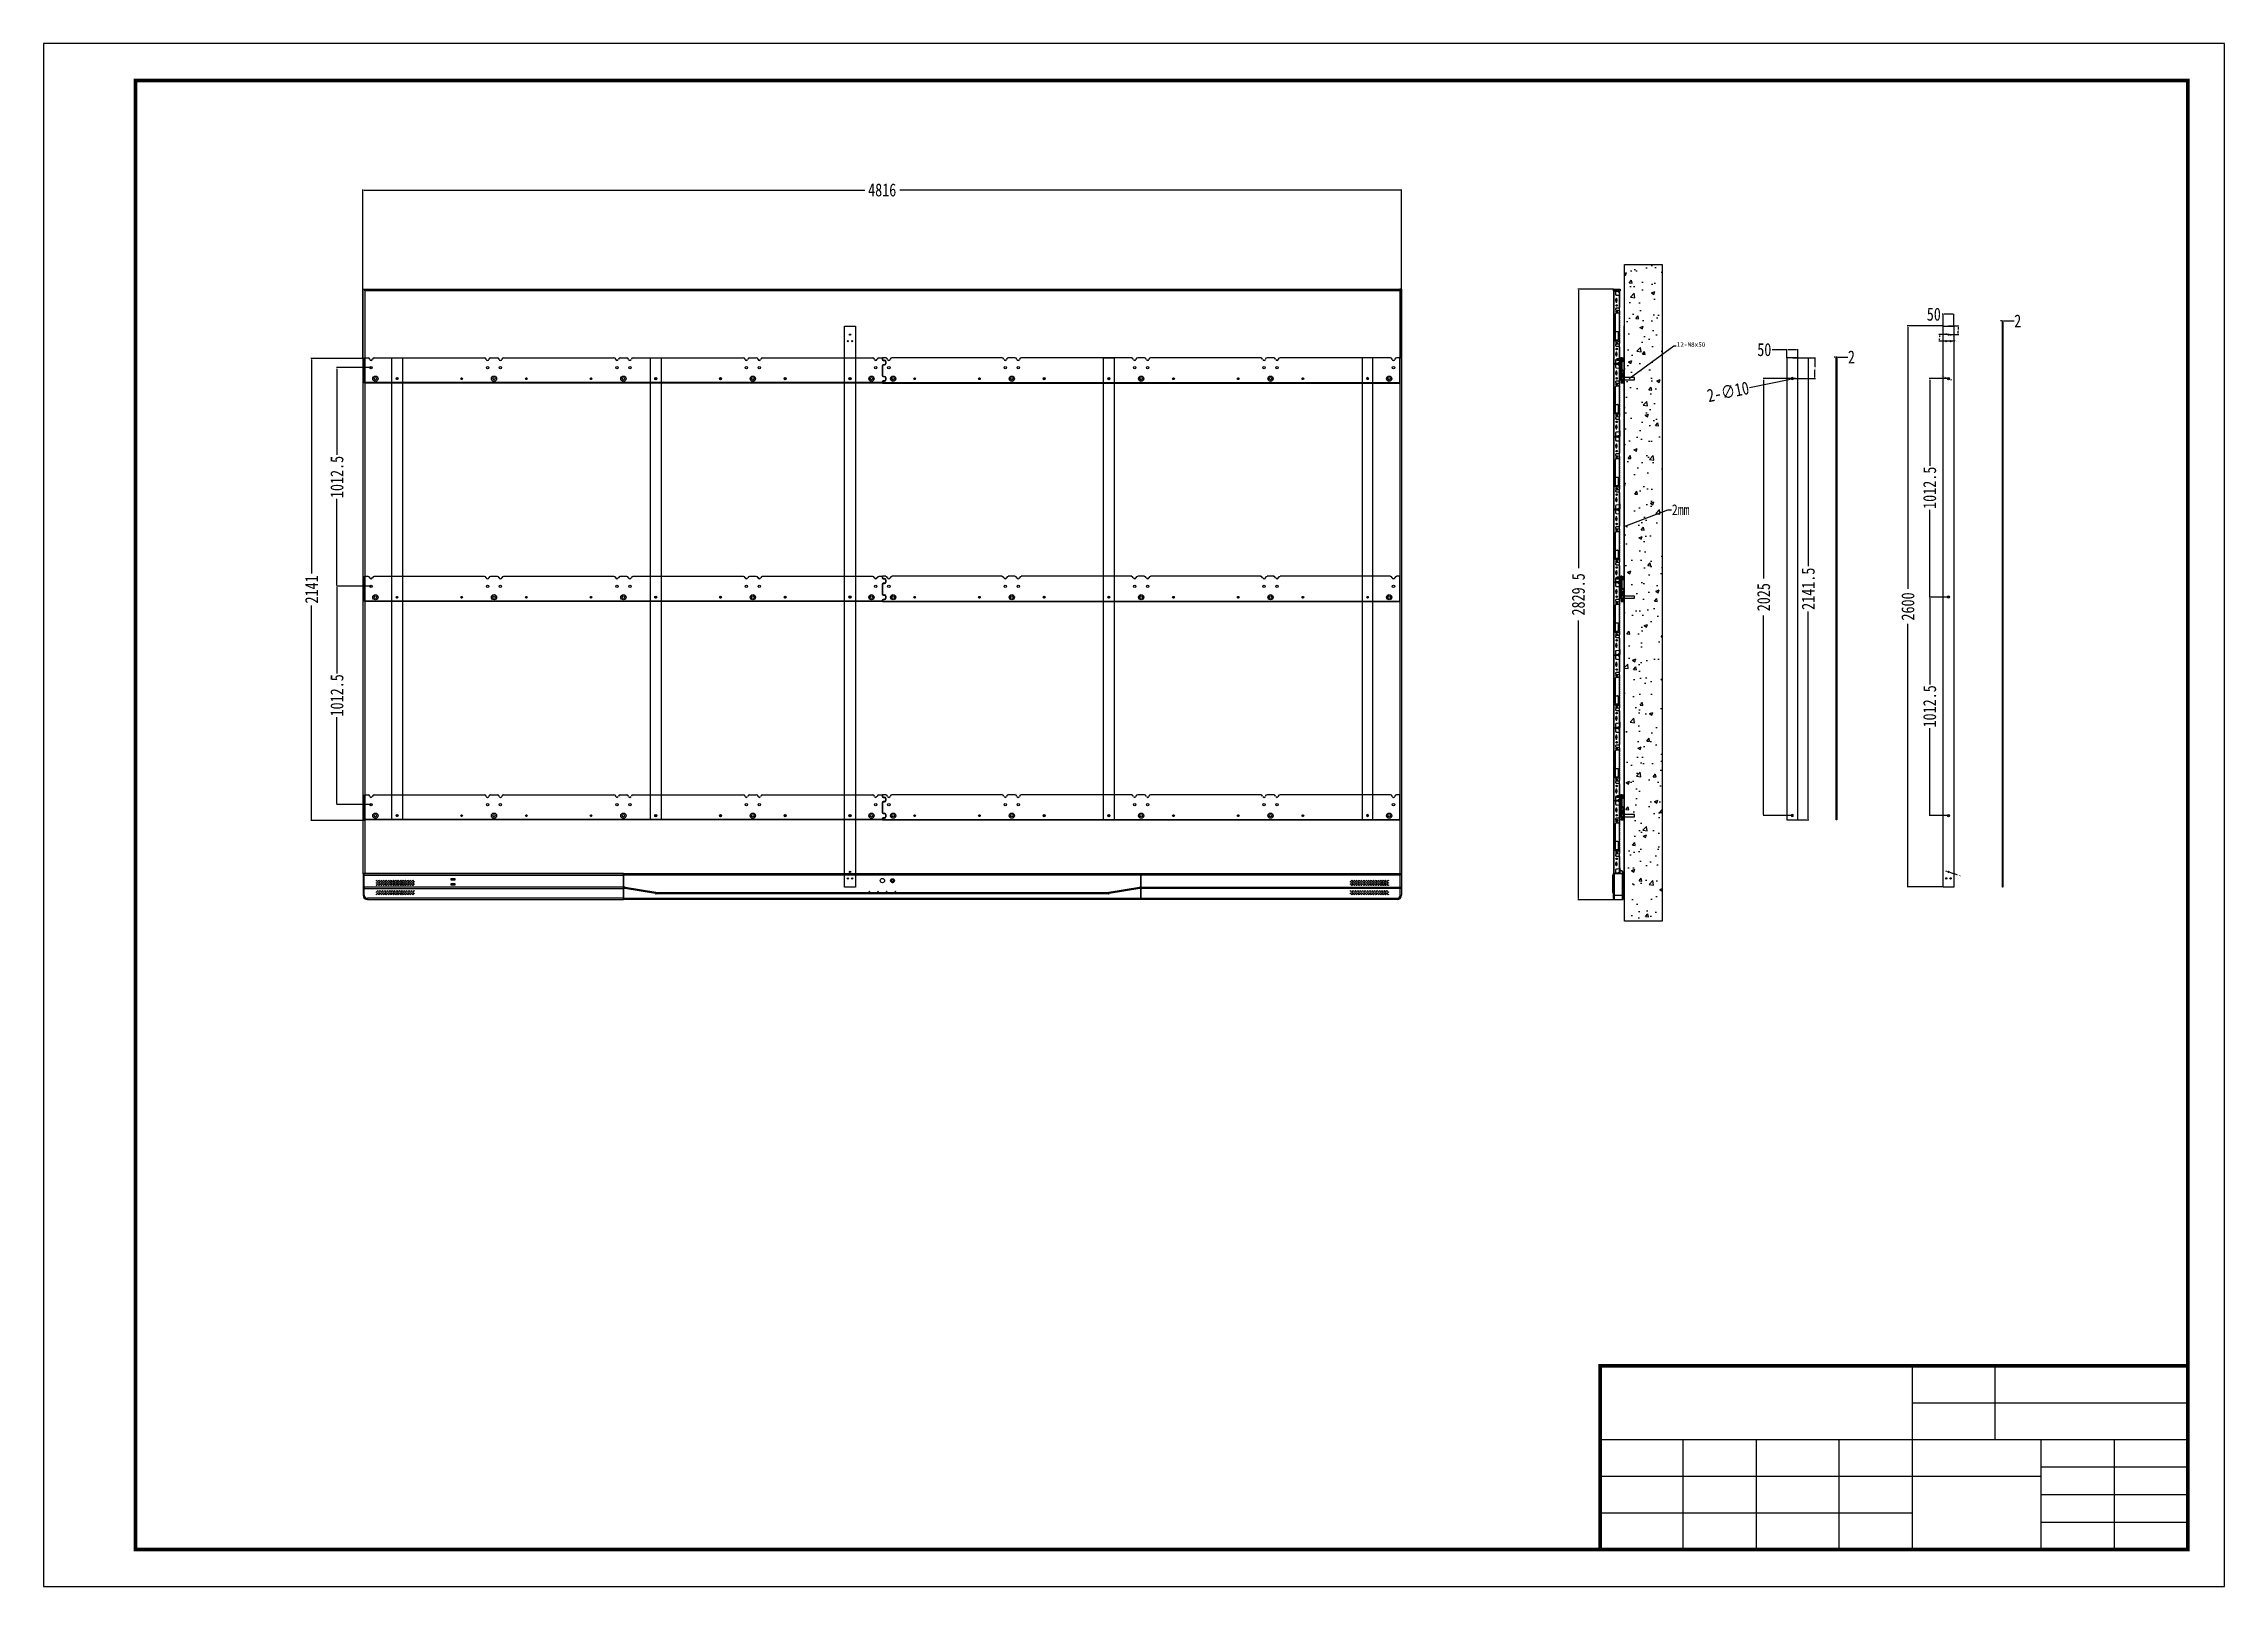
# Model space of a CAD drawing. Header units: inches. Extents: x 21247 to 41470, y -17428 to -10279.
# Drawn here: x 31359 to 41470, y -17428 to -10279 of the extents above; entities that cross this region are included whole.
import ezdxf

# ---------------------------------------------------------------- set-up
doc = ezdxf.new("R2010")
doc.units = ezdxf.units.IN
doc.header["$LTSCALE"] = 1.21
doc.header["$MEASUREMENT"] = 0
doc.header["$PDMODE"] = 3
doc.header["$PDSIZE"] = 0.3125
doc.linetypes.add('CENTER', pattern=[0.6, 0.375, -0.075, 0.075, -0.075])
doc.layers.get('0').update_dxf_attribs({"linetype": 'CONTINUOUS'})
doc.layers.get('Defpoints').update_dxf_attribs({"linetype": 'CONTINUOUS'})
doc.layers.add('02___PRT_ALL_AXES', color=7, linetype='CONTINUOUS')
doc.layers.add('PUB_TITLE', color=4, linetype='CONTINUOUS')
doc.layers.add('screw', color=33, linetype='CONTINUOUS', lineweight=13)
doc.layers.add('标注', color=2, linetype='CONTINUOUS', lineweight=13)
doc.styles.add('hwxk', font='')
doc.styles.get("Standard").update_dxf_attribs({"font": 'txt', "width": 0.8})
doc.styles.add('TXT', font='txt.shx', dxfattribs={"bigfont": 'gbcbig.shx'})
doc.styles.get('hwxk').set_extended_font_data('STXingkai')
doc.dimstyles.new('001', dxfattribs={"dimscale": 2, "dimtxt": 2.5, "dimasz": 2.5, "dimexe": 1.25, "dimexo": 0, "dimtad": 0, "dimdsep": 46, "dimtxsty": 'Standard', "dimcen": 2.5, "dimclrd": 4, "dimclre": 4, "dimclrt": 3, "dimadec": 0, "dimazin": 0, "dimtfac": 1, "dimtmove": 0, "dimatfit": 3, "dimfxl": 1, "dimarcsym": 0})

# ---------------------------------------------------------------- blocks, each defined once
blk = doc.blocks.new('*D963')
at = {"color": 4, "linetype": 'Continuous', "lineweight": -2, "transparency": 16777216}
for p, q in [((32847, -11738), (32598, -11738)), ((32601, -11743), (32601, -12735)), ((32601, -13874), (32601, -12882)), ((32847, -13879), (32598, -13879))]:
    blk.add_line(p, q, dxfattribs=at)
at = {"color": 4, "transparency": 16777216}
for points in [[(32600, -11743), (32601, -11743), (32601, -11738)], [(32600, -13874), (32601, -13874), (32601, -13879)]]:
    blk.add_solid(points, dxfattribs=at)
at = {"layer": 'Defpoints', "color": 0, "transparency": 16777216}
for p in [(32847, -11738), (32601, -13879), (32847, -13879)]:
    blk.add_point(p, dxfattribs=at)
at = {"color": 3, "transparency": 16777216, "insert": (32601, -12808), "char_height": 60, "attachment_point": 5, "rotation": 90}
blk.add_mtext('2141', dxfattribs=at)
blk = doc.blocks.new('gdfgd')
h = blk.add_hatch()
h.set_pattern_fill('ANSI31', color=3, scale=5)
h.set_pattern_definition([(45, (21361.65825, -511.4198), (-0.44194174, 0.44194174), [])])
edge = h.paths.add_edge_path()
edge.add_arc((20579, -7964), 9, 0, 360)
edge = h.paths.add_edge_path(flags=17)
edge.add_arc((20579, -7964), 5, 0, 360)
at = {"color": 3, "linetype": 'Continuous', "lineweight": 25}
for p, q in [((18124, -7932), (18124, -7931)), ((19332, -7931), (18124, -7931)), ((18124, -7932), (18124, -7994)), ((18124, -7932), (18130, -7938)), ((18124, -7932), (18124, -7932)), ((19332, -7932), (18124, -7932)), ((18130, -7994), (18130, -7938)), ((18130, -7938), (19332, -7938)), ((18533, -7954), (18550, -7954)), ((18533, -7962), (18533, -7954)), ((18550, -7962), (18533, -7962)), ((18533, -7985), (18533, -7978)), ((18533, -7978), (18550, -7978)), ((18550, -7985), (18533, -7985)), ((18550, -7954), (18550, -7962)), ((18550, -7978), (18550, -7985)), ((19332, -7931), (21731, -7931)), ((19332, -7932), (19332, -7931)), ((19332, -7931), (19332, -7932)), ((19332, -7931), (19332, -7932)), ((19332, -7932), (19332, -7938)), ((19332, -7932), (21731, -7932)), ((19332, -7939), (19332, -7932)), ((19332, -7938), (19332, -7932)), ((19332, -7946), (19332, -7937)), ((21731, -7938), (19332, -7938)), ((19332, -7994), (19332, -7938)), ((19332, -7938), (19332, -7994)), ((19332, -8048), (19332, -7946)), ((21731, -7932), (21731, -7931)), ((21731, -7931), (21731, -7932)), ((21731, -7931), (22939, -7931)), ((21731, -7931), (21731, -7932)), ((21731, -7932), (21731, -7938)), ((21731, -7939), (21731, -7932)), ((21731, -7932), (22939, -7932)), ((21731, -7938), (21731, -7932)), ((21731, -7994), (21731, -7938)), ((22933, -7938), (21731, -7938)), ((21731, -7938), (21731, -7994)), ((21731, -7948), (21731, -7939)), ((21731, -8050), (21731, -7948)), ((22939, -7932), (22933, -7938)), ((22933, -7994), (22933, -7938)), ((22939, -7932), (22939, -7931)), ((22939, -7932), (22939, -7994)), ((22939, -7932), (22939, -7932)), ((18130, -7994), (18124, -7994)), ((18124, -7994), (18124, -8032)), ((18130, -8032), (18124, -8032)), ((19332, -7994), (18130, -7994)), ((18130, -7994), (18130, -8000)), ((18130, -8000), (19332, -8000)), ((18130, -8032), (18130, -8000)), ((19332, -8046), (18144, -8046)), ((18144, -8046), (18144, -8052)), ((18144, -8052), (19332, -8052)), ((19332, -7994), (19335, -7994)), ((19332, -7994), (19332, -8000)), ((19332, -8000), (19332, -7994)), ((19335, -8000), (19332, -8000)), ((19332, -8000), (19332, -8046)), ((19332, -8046), (19332, -8000)), ((19332, -8046), (21731, -8046)), ((19332, -8046), (19332, -8052)), ((19332, -8052), (19332, -8046)), ((19332, -8049), (19332, -8048)), ((19332, -8049), (19332, -8050)), ((21731, -8052), (19332, -8052)), ((19335, -7994), (19335, -8000)), ((19339, -7994), (19338, -8000)), ((19480, -8024), (19338, -8000)), ((19339, -7994), (19481, -8018)), ((19481, -8018), (19480, -8024)), ((19483, -8019), (21580, -8019)), ((19483, -8019), (19483, -8025)), ((21580, -8025), (19483, -8025)), ((21580, -8019), (21580, -8025)), ((21582, -8018), (21724, -7994)), ((21582, -8018), (21583, -8024)), ((21725, -8000), (21583, -8024)), ((21724, -7994), (21725, -8000)), ((21728, -7994), (21731, -7994)), ((21728, -7994), (21728, -8000)), ((21731, -8000), (21728, -8000)), ((21731, -7994), (21731, -8000)), ((21731, -7994), (22939, -7994)), ((21731, -8000), (21731, -7994)), ((21731, -8000), (21731, -8046)), ((22933, -8000), (21731, -8000)), ((21731, -8046), (21731, -8000)), ((21731, -8046), (21731, -8052)), ((21731, -8046), (22919, -8046)), ((21731, -8052), (21731, -8046)), ((21731, -8051), (21731, -8050)), ((21731, -8051), (21731, -8052)), ((22919, -8052), (21731, -8052)), ((22919, -8046), (22919, -8052)), ((22933, -7994), (22933, -8000)), ((22933, -7994), (22939, -7994)), ((22933, -8032), (22933, -8000)), ((22933, -8032), (22939, -8032)), ((22939, -7994), (22939, -8032))]:
    blk.add_line(p, q, dxfattribs=at)
at = {"color": 3}
for points in [[(18124, -7931), (18124, -5223), (18132, -5223), (18132, -7931)], [(18132, -5223), (22932, -5223), (22932, -5231), (18132, -5231)], [(22940, -7931), (22940, -5223), (22932, -5223), (22932, -7931)]]:
    blk.add_lwpolyline(points, close=True, dxfattribs=at)
at = {"color": 3, "linetype": 'Continuous'}
for centre in [(18187, -7964), (18187, -7975), (18187, -7985), (18192, -7969), (18192, -7980), (18198, -7964), (18198, -7975), (18198, -7985), (18203, -7969), (18203, -7980), (18209, -7964), (18209, -7975), (18209, -7985), (18214, -7969), (18214, -7980), (18220, -7964), (18220, -7975), (18220, -7985), (18226, -7969), (18226, -7980), (18231, -7964), (18231, -7975), (18231, -7985), (18237, -7969), (18237, -7980), (18243, -7964), (18243, -7975), (18243, -7985), (18248, -7969), (18248, -7980), (18254, -7964), (18254, -7975), (18254, -7985), (18259, -7969), (18259, -7980), (18265, -7964), (18265, -7975), (18265, -7985), (18270, -7969), (18270, -7980), (18276, -7964), (18276, -7975), (18276, -7985), (18282, -7969), (18282, -7980), (18287, -7964), (18287, -7975), (18287, -7985), (18293, -7969), (18293, -7980), (18299, -7964), (18299, -7975), (18299, -7985), (18304, -7969), (18304, -7980), (18310, -7964), (18310, -7975), (18310, -7985), (18315, -7969), (18315, -7980), (18321, -7964), (18321, -7975), (18321, -7985), (18326, -7969), (18326, -7980), (18332, -7964), (18332, -7975), (18332, -7985), (18338, -7969), (18338, -7980), (18343, -7964), (18343, -7975), (18343, -7985), (18349, -7969), (18349, -7980), (18355, -7964), (18355, -7975), (18355, -7985), (18360, -7969), (18360, -7980), (22703, -7969), (22703, -7980), (22709, -7964), (22709, -7975), (22709, -7985), (22714, -7969), (22714, -7980), (22720, -7964), (22720, -7975), (22720, -7985), (22726, -7969), (22726, -7980), (22731, -7964), (22731, -7975), (22731, -7985), (22737, -7969), (22737, -7980), (22742, -7964), (22742, -7975), (22742, -7985), (22748, -7969), (22748, -7980), (22753, -7964), (22753, -7975), (22753, -7985), (22759, -7969), (22759, -7980), (22765, -7964), (22765, -7975), (22765, -7985), (22770, -7969), (22770, -7980), (22776, -7964), (22776, -7975), (22776, -7985), (22782, -7969), (22782, -7980), (22787, -7964), (22787, -7975), (22787, -7985), (22793, -7969), (22793, -7980), (22798, -7964), (22798, -7975), (22798, -7985), (22804, -7969), (22804, -7980), (22809, -7964), (22809, -7975), (22809, -7985), (22815, -7969), (22815, -7980), (22821, -7964), (22821, -7975), (22821, -7985), (22826, -7969), (22826, -7980), (22832, -7964), (22832, -7975), (22832, -7985), (22838, -7969), (22838, -7980), (22843, -7964), (22843, -7975), (22843, -7985), (22849, -7969), (22849, -7980), (22854, -7964), (22854, -7975), (22854, -7985), (22860, -7969), (22860, -7980), (22865, -7964), (22865, -7975), (22865, -7985), (22871, -7969), (22871, -7980), (22877, -7964), (22877, -7975), (22877, -7985), (18187, -8017), (18187, -8028), (18192, -8012), (18192, -8023), (18198, -8017), (18198, -8028), (18203, -8012), (18203, -8023), (18209, -8017), (18209, -8028), (18214, -8012), (18214, -8023), (18220, -8017), (18220, -8028), (18226, -8012), (18226, -8023), (18231, -8017), (18231, -8028), (18237, -8012), (18237, -8023), (18243, -8017), (18243, -8028), (18248, -8012), (18248, -8023), (18254, -8017), (18254, -8028), (18259, -8012), (18259, -8023), (18265, -8017), (18265, -8028), (18270, -8012), (18270, -8023), (18276, -8017), (18276, -8028), (18282, -8012), (18282, -8023), (18287, -8017), (18287, -8028), (18293, -8012), (18293, -8023), (18299, -8017), (18299, -8028), (18304, -8012), (18304, -8023), (18310, -8017), (18310, -8028), (18315, -8012), (18315, -8023), (18321, -8017), (18321, -8028), (18326, -8012), (18326, -8023), (18332, -8017), (18332, -8028), (18338, -8012), (18338, -8023), (18343, -8017), (18343, -8028), (18349, -8012), (18349, -8023), (18355, -8017), (18355, -8028), (18360, -8012), (18360, -8023), (22703, -8012), (22703, -8023), (22709, -8017), (22709, -8028), (22714, -8012), (22714, -8023), (22720, -8017), (22720, -8028), (22726, -8012), (22726, -8023), (22731, -8017), (22731, -8028), (22737, -8012), (22737, -8023), (22742, -8017), (22742, -8028), (22748, -8012), (22748, -8023), (22753, -8017), (22753, -8028), (22759, -8012), (22759, -8023), (22765, -8017), (22765, -8028), (22770, -8012), (22770, -8023), (22776, -8017), (22776, -8028), (22782, -8012), (22782, -8023), (22787, -8017), (22787, -8028), (22793, -8012), (22793, -8023), (22798, -8017), (22798, -8028), (22804, -8012), (22804, -8023), (22809, -8017), (22809, -8028), (22815, -8012), (22815, -8023), (22821, -8017), (22821, -8028), (22826, -8012), (22826, -8023), (22832, -8017), (22832, -8028), (22838, -8012), (22838, -8023), (22843, -8017), (22843, -8028), (22849, -8012), (22849, -8023), (22854, -8017), (22854, -8028), (22860, -8012), (22860, -8023), (22865, -8017), (22865, -8028), (22871, -8012), (22871, -8023), (22877, -8017), (22877, -8028)]:
    blk.add_circle(centre, 1.5, dxfattribs=at)
at = {"color": 3, "linetype": 'Continuous', "lineweight": 25}
for centre, radius in [((20532, -7964), 10), ((20532, -7964), 10), ((20579, -7964), 8.9), ((20579, -7964), 8.9), ((20579, -7964), 5), ((20579, -7964), 5), ((20472, -8014), 1), ((20512, -8014), 1), ((20552, -8014), 1), ((20592, -8014), 1)]:
    blk.add_circle(centre, radius, dxfattribs=at)
for centre, radius, start, end in [((18130, -7994), 6, 180, 270), ((18144, -8032), 20, 180, 270), ((18144, -8032), 14, 180, 270), ((19335, -8020), 26, 80.2176, 90), ((19335, -8020), 20, 80.2176, 90), ((19483, -8005), 20, 260.2176, 270), ((19483, -8005), 14, 260.2176, 270), ((21580, -8005), 14, 270, 279.7824), ((21580, -8005), 20, 270, 279.7824), ((21728, -8020), 26, 90, 99.7824), ((21728, -8020), 20, 90, 99.7824), ((22919, -8032), 14, 270, 0), ((22919, -8032), 20, 270, 0), ((22933, -7994), 6, 270, 0)]:
    blk.add_arc(centre, radius, start, end, dxfattribs=at)
blk = doc.blocks.new('screw_m4_l')
at = {"layer": 'screw', "color": 1, "linetype": 'CENTER', "ltscale": 1.679339}
for p, q in [((-2.2, 0), (2.2, 0)), ((0, -2.2), (0, 2.2))]:
    blk.add_line(p, q, dxfattribs=at)
at = {"layer": 'screw', "color": 33}
blk.add_circle((0, 0), 1.65, dxfattribs=at)
at = {"layer": 'screw', "color": 92}
blk.add_arc((0, 0), 2, 270, 180, dxfattribs=at)
at = {"layer": 'screw', "color": 6, "style": 'TXT'}
blk.add_text('M4', height=0.8, dxfattribs=at).set_placement((-0.68, -1))
blk = doc.blocks.new('*U966')
at = {"color": 6}
for p, q in [((0, -1), (0, 1)), ((1, -1), (1, 1))]:
    blk.add_line(p, q, dxfattribs=at)
at = {"color": 6, "linetype": 'Continuous'}
for centre, start, end in [((0, 1), 0, 90), ((0, -1), 270, 0)]:
    blk.add_arc(centre, 0.5, start, end, dxfattribs=at)
at = {"layer": '02___PRT_ALL_AXES', "color": 6, "linetype": 'Continuous'}
for p, q in [((0, 1), (0, 1)), ((0, -1), (0, -1))]:
    blk.add_line(p, q, dxfattribs=at)
blk = doc.blocks.new('*U964')
at = {"color": 6}
for p, q in [((0, -1), (0, 1)), ((1, -1), (1, 1))]:
    blk.add_line(p, q, dxfattribs=at)
at = {"color": 6, "linetype": 'Continuous'}
for centre, start, end in [((0, 1), 0, 90), ((0, -1), 270, 0)]:
    blk.add_arc(centre, 0.5, start, end, dxfattribs=at)
at = {"layer": '02___PRT_ALL_AXES', "color": 6, "linetype": 'Continuous'}
for p, q in [((0, 1), (0, 1)), ((0, -1), (0, -1))]:
    blk.add_line(p, q, dxfattribs=at)
blk = doc.blocks.new('A$C0B6366F5')
at = {"color": 1, "rotation": 180}
blk.add_blockref('*U964', (0, 0), dxfattribs=at)
blk = doc.blocks.new('*U968')
at = {"color": 4, "linetype": 'Continuous'}
for p, q in [((-14, 1), (-14, 169)), ((-14, 169), (12, 169)), ((-13, 1), (-13, 169)), ((-6, 169), (-6, 153)), ((-6, 168), (-6, 153)), ((13, 168), (-6, 168)), ((-6, 167), (14, 167)), ((-6, 153), (-6, 153)), ((-5, 132), (-5, 128)), ((-5, 122), (-5, 118)), ((-3, 167), (-3, 168)), ((-3, 150), (-3, 149)), ((-3, 150), (10, 148)), ((-3, 149), (10, 148)), ((0, 128), (0, 132)), ((0, 118), (0, 122)), ((5, 167), (14, 159)), ((10, 168), (10, 167)), ((10, 148), (10, 148)), ((12, 146), (12, 98)), ((13, 146), (12, 146)), ((13, 168), (13, 167)), ((13, 157), (14, 159)), ((13, -157), (13, 157)), ((13, 143), (14, 144)), ((14, 143), (13, 142)), ((14, 143), (14, 167)), ((-13, 1), (-14, 1)), ((-6, 84), (-6, 83)), ((-6, 84), (-6, 83)), ((-6, 84), (-6, 84)), ((-6, 83), (-6, 83)), ((-6, -21), (-6, 62)), ((-6, -20), (-6, 62)), ((-6, 62), (-6, 62)), ((10, 89), (-3, 88)), ((-3, 87), (-3, 88)), ((10, 88), (-3, 87)), ((-3, 80), (-3, 79)), ((-3, 80), (10, 78)), ((-3, 79), (10, 78)), ((-3, 66), (9, 67)), ((-3, 66), (-3, 65)), ((-3, 65), (9, 66)), ((9, 67), (9, 66)), ((10, 88), (10, 89)), ((10, 78), (10, 78)), ((11, 69), (12, 70)), ((11, 69), (11, 69)), ((11, 69), (12, 69)), ((12, 98), (12, 93)), ((12, 98), (12, 93)), ((12, 98), (12, 98)), ((12, 93), (12, 91)), ((12, 93), (12, 93)), ((13, 91), (12, 91)), ((12, 76), (12, 70)), ((13, 76), (12, 76)), ((12, 69), (12, 69)), ((12, 68), (12, 57)), ((12, 57), (12, 57)), ((12, 53), (12, 47)), ((12, 53), (12, 53)), ((12, 47), (12, 47)), ((12, 43), (12, 37)), ((12, 43), (12, 43)), ((12, 37), (12, 37)), ((12, 33), (12, 27)), ((12, 33), (12, 33)), ((12, 27), (12, 27)), ((12, 23), (12, 17)), ((12, 23), (12, 23)), ((13, 22), (12, 22)), ((13, 20), (12, 20)), ((12, 17), (12, 17)), ((12, 13), (12, 7)), ((12, 13), (12, 13)), ((12, 7), (12, 7)), ((12, 3), (12, 3)), ((12, 3), (12, -3)), ((-14, -169), (-14, -1)), ((-14, -1), (-13, -1)), ((-13, -169), (-13, -1)), ((-7, -23), (-7, -57)), ((-6, -64), (-6, -59)), ((-6, -64), (-6, -60)), ((-6, -64), (-6, -64)), ((-6, -83), (-6, -83)), ((-6, -83), (-6, -84)), ((-6, -83), (-6, -84)), ((-6, -84), (-6, -84)), ((12, -67), (-5, -65)), ((11, -66), (-5, -65)), ((-5, -65), (-5, -65)), ((-4, -20), (3, -20)), ((-4, -20), (-4, -20)), ((-4, -20), (3, -20)), ((3, -60), (-4, -60)), ((-4, -61), (-4, -60)), ((3, -61), (-4, -61)), ((10, -78), (-3, -80)), ((10, -78), (-3, -79)), ((-3, -80), (-3, -79)), ((-3, -87), (10, -88)), ((-3, -87), (-3, -88)), ((-3, -88), (10, -89)), ((3, -20), (3, -20)), ((3, -61), (3, -60)), ((6, -23), (6, -23)), ((6, -23), (6, -57)), ((6, -23), (6, -57)), ((6, -57), (6, -57)), ((10, -78), (10, -78)), ((10, -88), (10, -89)), ((12, -3), (12, -3)), ((12, -7), (12, -7)), ((12, -7), (12, -13)), ((12, -13), (12, -13)), ((12, -17), (12, -17)), ((12, -17), (12, -23)), ((13, -20), (12, -20)), ((12, -23), (12, -23)), ((13, -22), (12, -22)), ((12, -27), (12, -27)), ((12, -27), (12, -33)), ((12, -33), (12, -33)), ((12, -37), (12, -37)), ((12, -37), (12, -43)), ((12, -43), (12, -43)), ((12, -47), (12, -47)), ((12, -47), (12, -53)), ((12, -53), (12, -53)), ((12, -57), (12, -57)), ((12, -57), (12, -67)), ((12, -67), (12, -70)), ((12, -70), (12, -70)), ((12, -70), (12, -76)), ((13, -76), (12, -76)), ((13, -91), (12, -91)), ((12, -91), (12, -93)), ((12, -93), (12, -93)), ((12, -93), (12, -98)), ((12, -93), (12, -98)), ((12, -98), (12, -98)), ((12, -98), (12, -146)), ((-13, -169), (-14, -168)), ((-14, -169), (12, -169)), ((-6, -153), (-6, -153)), ((-6, -153), (-6, -169)), ((-6, -153), (-6, -168)), ((-6, -167), (14, -167)), ((13, -168), (-6, -168)), ((-5, -118), (-5, -122)), ((-5, -128), (-5, -131)), ((10, -148), (-3, -150)), ((10, -148), (-3, -149)), ((-3, -150), (-3, -149)), ((-3, -168), (-3, -167)), ((0, -122), (0, -118)), ((0, -131), (0, -128)), ((5, -167), (14, -159)), ((10, -148), (10, -148)), ((10, -167), (10, -168)), ((13, -146), (12, -146)), ((14, -143), (13, -141)), ((13, -143), (14, -144)), ((14, -159), (13, -157)), ((13, -167), (13, -168)), ((14, -143), (14, -167))]:
    blk.add_line(p, q, dxfattribs=at)
for centre, radius in [((-1, 101), 3.5), ((-1, 101), 3), ((-1, 73), 4), ((-1, 73), 3.5), ((-1, -73), 4), ((-1, -101), 3.5), ((-1, -73), 3.5), ((-1, -101), 3)]:
    blk.add_circle(centre, radius, dxfattribs=at)
at = {"color": 4}
for centre in [(-1, 73), (-1, -73)]:
    blk.add_circle(centre, 2, dxfattribs=at)
at = {"color": 4, "linetype": 'Continuous'}
for centre, radius, start, end in [((-6, 168), 0.8, 0, 90), ((-3, 153), 3.8, 180, 265), ((-3, 153), 3, 180, 265), ((-2, 125), 4.15, 127.0427, 232.9573), ((-2, 132), 2.5, 0, 180), ((-2, 118), 2.5, 180, 0), ((-2, 125), 4.15, 307.0427, 52.9573), ((10, 146), 3, 0, 85), ((10, 146), 2.2, 0, 85), ((12, 168), 0.8, 0, 90), ((-13, 0), 0.75, 270, 90), ((-3, 84), 3.8, 95, 180), ((-3, 84), 3, 95, 180), ((-3, 83), 3.8, 180, 265), ((-3, 83), 3, 180, 265), ((-3, 62), 3.8, 95, 180), ((-3, 62), 3, 95, 180), ((9, 69), 3, 275, 0), ((9, 69), 2.2, 275, 0), ((10, 91), 3, 275, 0), ((10, 91), 2.2, 275, 0), ((10, 76), 3, 0, 85), ((10, 76), 2.2, 0, 85), ((12, 56), 1, 0, 85), ((12, 54), 1, 275, 0), ((12, 46), 1, 0, 85), ((12, 44), 1, 275, 0), ((12, 36), 1, 0, 85), ((12, 34), 1, 275, 0), ((12, 26), 1, 0, 85), ((12, 24), 1, 275, 0), ((12, 16), 1, 0, 85), ((12, 14), 1, 275, 0), ((12, 6), 1, 0, 85), ((12, 4), 1, 275, 0), ((-4, -23), 2.5, 90, 180), ((-4, -57), 2.5, 180, 270), ((-4, -22), 2.97, 102.5379, 115.0862), ((-4, -57), 3, 245.1413, 269.9454), ((-5, -64), 1.6, 180, 265), ((-5, -64), 0.8, 180, 265), ((-3, -83), 3.8, 95, 180), ((-3, -83), 3, 95, 180), ((-3, -84), 3.8, 180, 265), ((-3, -84), 3, 180, 265), ((-4, -23), 3.01, 89.9598, 102.4086), ((3, -22), 2.98, 88.3844, 89.9994), ((3, -23), 2.5, 0, 90), ((3, -57), 2.5, 270, 0), ((3, -57), 3.06, 269.9993, 271.5155), ((3, -23), 3.06, 359.999, 1.8008), ((3, -57), 2.98, 358.092, 359.9991), ((10, -76), 3, 275, 0), ((10, -76), 2.2, 275, 0), ((10, -91), 3, 0, 85), ((10, -91), 2.2, 0, 85), ((11, -67), 0.8, 0, 85), ((12, -4), 1, 0, 85), ((12, -6), 1, 275, 0), ((12, -14), 1, 0, 85), ((12, -16), 1, 275, 0), ((12, -24), 1, 0, 85), ((12, -26), 1, 275, 0), ((12, -34), 1, 0, 85), ((12, -36), 1, 275, 0), ((12, -44), 1, 0, 85), ((12, -46), 1, 275, 0), ((12, -54), 1, 0, 85), ((12, -56), 1, 275, 0), ((-2, -125), 4.15, 127.0427, 232.9573), ((-3, -153), 3.8, 95, 180), ((-3, -153), 3, 95, 180), ((-6, -168), 0.8, 270, 0), ((-2, -118), 2.5, 0, 180), ((-2, -131), 2.5, 180, 0), ((-2, -125), 4.15, 307.0427, 52.9573), ((10, -146), 3, 275, 0), ((10, -146), 2.2, 275, 0), ((12, -168), 0.8, 270, 0)]:
    blk.add_arc(centre, radius, start, end, dxfattribs=at)
for centre, major_axis, ratio, start_param, end_param in [((11, 69), (0.787, 0.252), 0.576693, -0.182915, 1.387881), ((12, 97), (0.778, 0.292), 0.631515, 7.226831, 7.621492), ((12, 97), (0.76, 1.27), 0.20003, -0.322479, 0.853657), ((12, 92), (0.778, -0.292), 0.631515, 1.408625, 1.803286), ((12, 93), (-0.76, 1.27), 0.20003, -2.819114, -1.642979), ((12, 69), (0.787, 0.252), 0.576693, -0.182915, 1.387881), ((12, -69), (0.787, -0.252), 0.576693, 4.895304, 6.4661), ((12, -93), (0.76, 1.27), 0.20003, -1.498614, -0.322479), ((12, -92), (0.778, 0.292), 0.631515, -1.803286, -1.408625), ((12, -97), (0.778, -0.292), 0.631515, 4.944878, 5.339539), ((12, -97), (-0.76, 1.27), 0.20003, 2.287936, 3.464071)]:
    blk.add_ellipse(centre, major_axis=major_axis, ratio=ratio, start_param=start_param, end_param=end_param, dxfattribs=at)
for points, knots in [([(-3, 168), (-3, 168), (-3, 168), (-3, 168), (-3, 169), (-3, 169), (-3, 169), (-3, 169)], [0, 0, 0, 0, 0.378048, 0.700034, 0.915989, 0.974527, 1, 1, 1, 1]), ([(10, 168), (10, 168), (10, 168), (10, 168), (10, 169), (10, 169), (10, 169), (10, 169)], [0, 0, 0, 0, 0.378048, 0.700034, 0.915989, 0.974527, 1, 1, 1, 1]), ([(4, -20), (5, -20), (5, -20), (6, -21), (6, -21)], [0, 0, 0, 0, 0.501925, 1, 1, 1, 1]), ([(6, -59), (6, -59), (5, -60), (5, -60), (4, -60)], [0, 0, 0, 0, 0.501882, 1, 1, 1, 1]), ([(-3, -169), (-3, -169), (-3, -169), (-3, -169), (-3, -168), (-3, -168), (-3, -168), (-3, -168)], [0, 0, 0, 0, 0.025473, 0.084011, 0.299966, 0.621952, 1, 1, 1, 1]), ([(10, -169), (10, -169), (10, -169), (10, -169), (10, -168), (10, -168), (10, -168), (10, -168)], [0, 0, 0, 0, 0.025473, 0.084011, 0.299966, 0.621952, 1, 1, 1, 1])]:
    blk.add_open_spline(points, degree=3, knots=knots, dxfattribs=at)
for points in [[(3, -20), (4, -20), (4, -20), (4, -20)], [(4, -60), (4, -60), (4, -61), (3, -61)], [(6, -21), (6, -22), (6, -22), (6, -22)], [(6, -58), (6, -58), (6, -58), (6, -59)]]:
    blk.add_open_spline(points, degree=3, dxfattribs=at)
at = {"color": 4, "rotation": 180}
for p in [(-14, 159), (-14, -150), (-14, -159)]:
    blk.add_blockref('*U966', p, dxfattribs=at)
at = {"color": 4}
for p in [(-14, 150), (-14, 9), (-14, -9)]:
    blk.add_blockref('A$C0B6366F5', p, dxfattribs=at)
at = {"layer": 'screw', "color": 4}
for p in [(-1, 73), (-1, -73)]:
    blk.add_blockref('screw_m4_l', p, dxfattribs=at)
blk = doc.blocks.new('*U967')
at = {"color": 0, "linetype": 'ByBlock', "lineweight": -2, "transparency": 16777216}
for p in [(0, 0), (0, -337.5), (0, -675), (0, -1012.5), (0, -1350)]:
    blk.add_blockref('*U968', p, dxfattribs=at)
blk = doc.blocks.new('*D972')
at = {"color": 4, "linetype": 'Continuous', "lineweight": -2, "transparency": 16777216}
for p, q in [((38638, -11416), (38472, -11416)), ((38475, -11421), (38475, -12710)), ((38475, -14241), (38475, -12952)), ((38644, -14246), (38472, -14246))]:
    blk.add_line(p, q, dxfattribs=at)
at = {"color": 4, "transparency": 16777216}
for points in [[(38474, -11421), (38476, -11421), (38475, -11416)], [(38474, -14241), (38476, -14241), (38475, -14246)]]:
    blk.add_solid(points, dxfattribs=at)
at = {"layer": 'Defpoints', "color": 0, "transparency": 16777216}
for p in [(38475, -11416), (38638, -11416), (38644, -14246)]:
    blk.add_point(p, dxfattribs=at)
at = {"color": 3, "transparency": 16777216, "insert": (38475, -12831), "char_height": 60, "attachment_point": 5, "rotation": 90}
blk.add_mtext('2829.5', dxfattribs=at)
blk = doc.blocks.new('KUYKQ')
at = {"color": 6}
blk.add_lwpolyline([(29290, -5562), (29340, -5562), (29340, -7703), (29290, -7703)], close=True, dxfattribs=at)
for centre in [(29315, -5658), (29315, -5658), (29315, -7683), (29315, -7683)]:
    blk.add_circle(centre, 5, dxfattribs=at)
blk = doc.blocks.new('JT')
at = {"color": 6, "linetype": 'Continuous'}
for p, q in [((37124, -5886), (37124, -5894)), ((37124, -5893), (37124, -5894)), ((37125, -5894), (37124, -5893)), ((37124, -5894), (37124, -5894)), ((37124, -5894), (37124, -5894)), ((37125, -5886), (37125, -5886)), ((37125, -5886), (37125, -5886)), ((37125, -5886), (37125, -5886)), ((37125, -5886), (37125, -5886)), ((37125, -5893), (37125, -5894)), ((37126, -5894), (37125, -5893)), ((37125, -5894), (37125, -5894)), ((37125, -5894), (37125, -5894)), ((37126, -5886), (37126, -5886)), ((37126, -5886), (37126, -5886)), ((37126, -5886), (37126, -5886)), ((37126, -5886), (37126, -5886)), ((37126, -5893), (37126, -5894)), ((37127, -5894), (37126, -5893)), ((37126, -5894), (37126, -5894)), ((37126, -5894), (37126, -5894)), ((37127, -5886), (37127, -5886)), ((37127, -5886), (37127, -5886)), ((37127, -5886), (37127, -5886)), ((37127, -5886), (37127, -5886)), ((37127, -5893), (37127, -5894)), ((37128, -5894), (37127, -5893)), ((37127, -5894), (37127, -5894)), ((37127, -5894), (37127, -5894)), ((37128, -5886), (37128, -5886)), ((37128, -5886), (37128, -5886)), ((37128, -5886), (37128, -5886)), ((37128, -5886), (37128, -5886)), ((37128, -5893), (37128, -5894)), ((37129, -5894), (37128, -5893)), ((37128, -5894), (37128, -5894)), ((37128, -5894), (37128, -5894)), ((37129, -5886), (37129, -5886)), ((37129, -5886), (37129, -5886)), ((37129, -5886), (37129, -5886)), ((37129, -5886), (37129, -5886)), ((37129, -5893), (37129, -5894)), ((37130, -5894), (37129, -5893)), ((37129, -5894), (37129, -5894)), ((37129, -5894), (37129, -5894)), ((37130, -5886), (37130, -5886)), ((37130, -5886), (37130, -5886)), ((37130, -5886), (37130, -5886)), ((37130, -5886), (37130, -5886)), ((37130, -5893), (37130, -5894)), ((37131, -5894), (37130, -5893)), ((37130, -5894), (37130, -5894)), ((37130, -5894), (37130, -5894)), ((37131, -5886), (37131, -5886)), ((37131, -5886), (37131, -5886)), ((37131, -5886), (37131, -5886)), ((37131, -5886), (37131, -5886)), ((37131, -5893), (37131, -5894)), ((37132, -5894), (37131, -5893)), ((37131, -5894), (37131, -5894)), ((37131, -5894), (37131, -5894)), ((37132, -5886), (37132, -5886)), ((37132, -5886), (37132, -5886)), ((37132, -5886), (37132, -5886)), ((37132, -5886), (37132, -5886)), ((37132, -5893), (37132, -5894)), ((37133, -5894), (37132, -5893)), ((37132, -5894), (37132, -5894)), ((37132, -5894), (37132, -5894)), ((37133, -5886), (37133, -5886)), ((37133, -5886), (37133, -5886)), ((37133, -5886), (37133, -5886)), ((37133, -5886), (37133, -5886)), ((37133, -5893), (37133, -5894)), ((37134, -5894), (37133, -5893)), ((37133, -5894), (37133, -5894)), ((37133, -5894), (37133, -5894)), ((37134, -5886), (37134, -5886)), ((37134, -5886), (37134, -5886)), ((37134, -5886), (37134, -5886)), ((37134, -5886), (37134, -5886)), ((37134, -5893), (37134, -5894)), ((37135, -5894), (37134, -5893)), ((37134, -5894), (37134, -5894)), ((37134, -5894), (37134, -5894)), ((37135, -5886), (37135, -5886)), ((37135, -5886), (37135, -5886)), ((37135, -5886), (37135, -5886)), ((37135, -5886), (37135, -5886)), ((37135, -5893), (37135, -5894)), ((37136, -5894), (37135, -5893)), ((37135, -5894), (37135, -5894)), ((37135, -5894), (37135, -5894)), ((37136, -5886), (37136, -5886)), ((37136, -5886), (37136, -5886)), ((37136, -5886), (37136, -5886)), ((37136, -5886), (37136, -5886)), ((37136, -5893), (37136, -5894)), ((37137, -5894), (37136, -5893)), ((37136, -5894), (37136, -5894)), ((37136, -5894), (37136, -5894)), ((37137, -5886), (37137, -5886)), ((37137, -5886), (37137, -5886)), ((37137, -5886), (37137, -5886)), ((37137, -5886), (37137, -5886)), ((37137, -5893), (37137, -5894)), ((37138, -5894), (37137, -5893)), ((37137, -5894), (37137, -5894)), ((37137, -5894), (37137, -5894)), ((37138, -5886), (37138, -5886)), ((37138, -5886), (37138, -5886)), ((37138, -5886), (37138, -5886)), ((37138, -5886), (37138, -5886)), ((37138, -5894), (37138, -5894))]:
    blk.add_line(p, q, dxfattribs=at)
at = {"color": 7, "linetype": 'Continuous'}
for p, q in [((37143, -5883), (37143, -5968)), ((37147, -5881), (37145, -5881)), ((37146, -5941), (37150, -5941)), ((37146, -5953), (37146, -5941)), ((37154, -5953), (37146, -5953)), ((37146, -5957), (37154, -5957)), ((37146, -5965), (37146, -5957)), ((37154, -5965), (37146, -5965)), ((37149, -5936), (37149, -5883)), ((37154, -5946), (37154, -5953)), ((37154, -5957), (37154, -5965)), ((37157, -5996), (37157, -5946)), ((37143, -5968), (37143, -5988)), ((37157, -5971), (37143, -5971)), ((37157, -5984), (37143, -5984)), ((37143, -5988), (37143, -5996)), ((37145, -5998), (37155, -5998)), ((37146, -5991), (37154, -5991)), ((37146, -5996), (37146, -5991)), ((37154, -5996), (37146, -5996)), ((37154, -5991), (37154, -5996))]:
    blk.add_line(p, q, dxfattribs=at)
at = {"color": 2}
for points in [[(37147, -5986), (37157, -5986), (37157, -5969), (37147, -5969)], [(37157, -5983), (37207, -5983), (37207, -5973), (37157, -5973)]]:
    blk.add_lwpolyline(points, close=True, dxfattribs=at)
at = {"color": 6, "linetype": 'Continuous'}
for centre, radius, start, end in [((36479, -5864), 656, 357.6129, 357.7339), ((36680, -5872), 455, 357.5863, 357.7606)]:
    blk.add_arc(centre, radius, start, end, dxfattribs=at)
at = {"color": 7, "linetype": 'Continuous'}
for centre, radius, start, end in [((37145, -5883), 2, 90, 180), ((37147, -5883), 2, 0, 90), ((37151, -5936), 2, 180, 260.7931), ((37149, -5946), 5, 0, 80.7931), ((37149, -5946), 8, 0, 80.7931), ((37145, -5996), 2, 180, 270), ((37155, -5996), 2, 270, 0)]:
    blk.add_arc(centre, radius, start, end, dxfattribs=at)
at = {"color": 6, "linetype": 'Continuous'}
for points, knots in [([(37125, -5886), (37125, -5886), (37125, -5886), (37125, -5886), (37125, -5886), (37125, -5886), (37125, -5887), (37125, -5887), (37125, -5887), (37125, -5887), (37125, -5887), (37125, -5888), (37125, -5888), (37125, -5889), (37125, -5890), (37125, -5890), (37125, -5891), (37125, -5892), (37125, -5892), (37124, -5892), (37124, -5893), (37124, -5893), (37124, -5893), (37124, -5893), (37124, -5893), (37124, -5893), (37124, -5893), (37124, -5893), (37124, -5893)], [0, 0, 0, 0, 0.002422, 0.005861, 0.015885, 0.030102, 0.048421, 0.070695, 0.096734, 0.126316, 0.159182, 0.233589, 0.31735, 0.407525, 0.500947, 0.594333, 0.684401, 0.767987, 0.842159, 0.874885, 0.904318, 0.930196, 0.952301, 0.970441, 0.984477, 0.994314, 0.997664, 1, 1, 1, 1]), ([(37124, -5894), (37124, -5894), (37124, -5894), (37124, -5894), (37124, -5893), (37124, -5893), (37124, -5893), (37124, -5893), (37124, -5892), (37124, -5892), (37124, -5891), (37124, -5890), (37124, -5890), (37124, -5889), (37124, -5888), (37124, -5887), (37124, -5887), (37124, -5887), (37124, -5887), (37124, -5886), (37124, -5886), (37124, -5886), (37124, -5886), (37125, -5886), (37125, -5886), (37125, -5886), (37125, -5886), (37125, -5886)], [0, 0, 0, 0, 0.007642, 0.019586, 0.035779, 0.056088, 0.080346, 0.108334, 0.17449, 0.252204, 0.338704, 0.4309, 0.525497, 0.619114, 0.708406, 0.790181, 0.827324, 0.86152, 0.892466, 0.919884, 0.943534, 0.963207, 0.978739, 0.990008, 0.996977, 0.998904, 1, 1, 1, 1]), ([(37126, -5886), (37126, -5886), (37126, -5886), (37126, -5886), (37126, -5886), (37126, -5886), (37126, -5887), (37126, -5887), (37126, -5887), (37126, -5887), (37126, -5887), (37126, -5888), (37126, -5888), (37126, -5889), (37126, -5890), (37126, -5890), (37126, -5891), (37126, -5892), (37126, -5892), (37126, -5892), (37126, -5893), (37125, -5893), (37125, -5893), (37125, -5893), (37125, -5893), (37125, -5893), (37125, -5893), (37125, -5893), (37125, -5893)], [0, 0, 0, 0, 0.002422, 0.00586, 0.015885, 0.030101, 0.048421, 0.070694, 0.096734, 0.126315, 0.159182, 0.233589, 0.31735, 0.407525, 0.500947, 0.594333, 0.684401, 0.767987, 0.842159, 0.874886, 0.904318, 0.930196, 0.9523, 0.970441, 0.984477, 0.994315, 0.997665, 1, 1, 1, 1]), ([(37125, -5890), (37125, -5889), (37125, -5889), (37125, -5888), (37125, -5888), (37125, -5887), (37125, -5887), (37125, -5886), (37125, -5886), (37125, -5886), (37125, -5886), (37125, -5886), (37125, -5886), (37125, -5886), (37125, -5886), (37125, -5886)], [0, 0, 0, 0, 0.187583, 0.368517, 0.53639, 0.68525, 0.750877, 0.809848, 0.861636, 0.905796, 0.94194, 0.969779, 0.989114, 0.995593, 1, 1, 1, 1]), ([(37126, -5886), (37126, -5886), (37126, -5886), (37126, -5886), (37126, -5886), (37126, -5886), (37126, -5886), (37125, -5886), (37125, -5886), (37125, -5887), (37125, -5887), (37125, -5887), (37125, -5888), (37125, -5888), (37125, -5889), (37125, -5889), (37125, -5890)], [0, 0, 0, 0, 0.002285, 0.006373, 0.021237, 0.045303, 0.078465, 0.120438, 0.170845, 0.229204, 0.294965, 0.367498, 0.446109, 0.6185, 0.805514, 1, 1, 1, 1]), ([(37125, -5894), (37125, -5894), (37125, -5894), (37125, -5894), (37125, -5894), (37125, -5894), (37125, -5893), (37125, -5893), (37125, -5893), (37125, -5893), (37125, -5893), (37125, -5892), (37125, -5892), (37125, -5891), (37125, -5890), (37125, -5890), (37125, -5890)], [0, 0, 0, 0, 0.002285, 0.006373, 0.021237, 0.045303, 0.078466, 0.120439, 0.170845, 0.229204, 0.294964, 0.367497, 0.446109, 0.618501, 0.805515, 1, 1, 1, 1]), ([(37125, -5890), (37125, -5890), (37125, -5890), (37125, -5891), (37125, -5892), (37125, -5892), (37125, -5893), (37125, -5893), (37125, -5893), (37125, -5893), (37125, -5893), (37125, -5894), (37125, -5894), (37125, -5894), (37125, -5894), (37125, -5894)], [0, 0, 0, 0, 0.187982, 0.369267, 0.5374, 0.686398, 0.752035, 0.810973, 0.862685, 0.906722, 0.942697, 0.97032, 0.989398, 0.995736, 1, 1, 1, 1]), ([(37127, -5886), (37127, -5886), (37127, -5886), (37127, -5886), (37127, -5886), (37127, -5886), (37127, -5887), (37127, -5887), (37127, -5887), (37127, -5887), (37127, -5887), (37127, -5888), (37127, -5888), (37127, -5889), (37127, -5890), (37127, -5890), (37127, -5891), (37127, -5892), (37127, -5892), (37127, -5892), (37127, -5893), (37126, -5893), (37126, -5893), (37126, -5893), (37126, -5893), (37126, -5893), (37126, -5893), (37126, -5893), (37126, -5893)], [0, 0, 0, 0, 0.002421, 0.00586, 0.015885, 0.030101, 0.048421, 0.070693, 0.096734, 0.126315, 0.159182, 0.233589, 0.31735, 0.407525, 0.500947, 0.594333, 0.684401, 0.767987, 0.842159, 0.874887, 0.904318, 0.930197, 0.9523, 0.970442, 0.984477, 0.994316, 0.997665, 1, 1, 1, 1]), ([(37126, -5890), (37126, -5889), (37126, -5889), (37126, -5888), (37126, -5888), (37126, -5887), (37126, -5887), (37126, -5886), (37126, -5886), (37126, -5886), (37126, -5886), (37126, -5886), (37126, -5886), (37126, -5886), (37126, -5886), (37126, -5886)], [0, 0, 0, 0, 0.187583, 0.368513, 0.536387, 0.685254, 0.750882, 0.809852, 0.861639, 0.905797, 0.94194, 0.969778, 0.989113, 0.995592, 1, 1, 1, 1]), ([(37127, -5886), (37127, -5886), (37127, -5886), (37127, -5886), (37127, -5886), (37127, -5886), (37127, -5886), (37126, -5886), (37126, -5886), (37126, -5887), (37126, -5887), (37126, -5887), (37126, -5888), (37126, -5888), (37126, -5889), (37126, -5889), (37126, -5890)], [0, 0, 0, 0, 0.002285, 0.006373, 0.021237, 0.045303, 0.078467, 0.120441, 0.170846, 0.229204, 0.294962, 0.367493, 0.446103, 0.618498, 0.805518, 1, 1, 1, 1]), ([(37126, -5894), (37126, -5894), (37126, -5894), (37126, -5894), (37126, -5894), (37126, -5894), (37126, -5893), (37126, -5893), (37126, -5893), (37126, -5893), (37126, -5893), (37126, -5892), (37126, -5892), (37126, -5891), (37126, -5890), (37126, -5890), (37126, -5890)], [0, 0, 0, 0, 0.002285, 0.006372, 0.021236, 0.045301, 0.078464, 0.120438, 0.170847, 0.229207, 0.294968, 0.367499, 0.446108, 0.618494, 0.805513, 1, 1, 1, 1]), ([(37126, -5890), (37126, -5890), (37126, -5890), (37126, -5891), (37126, -5892), (37126, -5892), (37126, -5893), (37126, -5893), (37126, -5893), (37126, -5893), (37126, -5893), (37126, -5894), (37126, -5894), (37126, -5894), (37126, -5894), (37126, -5894)], [0, 0, 0, 0, 0.187982, 0.369264, 0.537399, 0.686401, 0.752038, 0.810975, 0.862687, 0.906722, 0.942696, 0.970318, 0.989398, 0.995735, 1, 1, 1, 1]), ([(37128, -5886), (37128, -5886), (37128, -5886), (37128, -5886), (37128, -5886), (37128, -5886), (37128, -5887), (37128, -5887), (37128, -5887), (37128, -5887), (37128, -5888), (37128, -5888), (37128, -5889), (37128, -5890), (37128, -5890), (37128, -5891), (37128, -5892), (37128, -5892), (37127, -5893), (37127, -5893)], [0, 0, 0, 0, 0.005045, 0.013315, 0.024843, 0.03959, 0.057473, 0.078386, 0.128769, 0.189474, 0.258961, 0.335461, 0.417024, 0.501571, 0.586944, 0.751489, 0.893976, 0.95232, 1, 1, 1, 1]), ([(37127, -5890), (37127, -5889), (37127, -5889), (37127, -5888), (37127, -5888), (37127, -5887), (37127, -5887), (37127, -5886), (37127, -5886), (37127, -5886), (37127, -5886), (37127, -5886), (37127, -5886), (37127, -5886), (37127, -5886), (37127, -5886)], [0, 0, 0, 0, 0.187578, 0.368514, 0.536393, 0.685258, 0.750883, 0.80985, 0.861636, 0.905795, 0.941938, 0.969778, 0.989113, 0.995592, 1, 1, 1, 1]), ([(37128, -5886), (37128, -5886), (37128, -5886), (37128, -5886), (37128, -5886), (37128, -5886), (37128, -5886), (37127, -5886), (37127, -5886), (37127, -5887), (37127, -5887), (37127, -5887), (37127, -5888), (37127, -5888), (37127, -5889), (37127, -5889), (37127, -5890)], [0, 0, 0, 0, 0.002285, 0.006373, 0.021236, 0.045302, 0.078466, 0.120441, 0.170849, 0.22921, 0.29497, 0.3675, 0.446107, 0.618495, 0.805515, 1, 1, 1, 1]), ([(37127, -5894), (37127, -5894), (37127, -5894), (37127, -5894), (37127, -5894), (37127, -5894), (37127, -5893), (37127, -5893), (37127, -5893), (37127, -5893), (37127, -5893), (37127, -5892), (37127, -5892), (37127, -5891), (37127, -5890), (37127, -5890), (37127, -5890)], [0, 0, 0, 0, 0.002285, 0.006373, 0.021237, 0.045303, 0.078465, 0.120438, 0.170845, 0.229204, 0.294965, 0.367498, 0.446109, 0.618497, 0.805513, 1, 1, 1, 1]), ([(37127, -5890), (37127, -5890), (37127, -5891), (37127, -5892), (37127, -5893), (37127, -5893), (37127, -5893)], [0, 0, 0, 0, 0.300105, 0.579286, 0.818114, 1, 1, 1, 1]), ([(37127, -5893), (37127, -5893), (37127, -5893), (37127, -5893), (37127, -5893), (37127, -5893), (37127, -5893), (37127, -5893), (37127, -5893)], [0, 0, 0, 0, 0.385454, 0.682402, 0.796425, 0.887237, 0.95489, 1, 1, 1, 1]), ([(37127, -5893), (37127, -5893), (37127, -5893), (37127, -5894), (37127, -5894), (37127, -5894), (37127, -5894), (37127, -5894), (37127, -5894)], [0, 0, 0, 0, 0.390668, 0.689437, 0.803096, 0.89264, 0.958064, 1, 1, 1, 1]), ([(37128, -5890), (37128, -5889), (37128, -5889), (37128, -5888), (37128, -5888), (37128, -5887), (37128, -5887), (37128, -5886), (37128, -5886), (37128, -5886), (37128, -5886), (37128, -5886), (37128, -5886), (37128, -5886), (37128, -5886), (37128, -5886)], [0, 0, 0, 0, 0.187581, 0.368516, 0.53639, 0.68525, 0.750875, 0.809846, 0.861634, 0.905795, 0.941939, 0.969778, 0.989113, 0.995592, 1, 1, 1, 1]), ([(37129, -5886), (37129, -5886), (37129, -5886), (37129, -5886), (37129, -5886), (37129, -5886), (37129, -5886), (37128, -5886), (37128, -5886), (37128, -5887), (37128, -5887), (37128, -5887), (37128, -5888), (37128, -5888), (37128, -5889), (37128, -5889), (37128, -5890)], [0, 0, 0, 0, 0.002285, 0.006373, 0.021237, 0.045302, 0.078465, 0.120438, 0.170845, 0.229205, 0.294966, 0.367499, 0.44611, 0.618498, 0.805513, 1, 1, 1, 1]), ([(37129, -5886), (37129, -5886), (37129, -5886), (37129, -5886), (37129, -5886), (37129, -5886), (37129, -5887), (37129, -5887), (37129, -5887), (37129, -5887), (37129, -5887), (37129, -5888), (37129, -5888), (37129, -5889), (37129, -5890), (37129, -5890), (37129, -5891), (37129, -5892), (37129, -5892), (37129, -5892), (37129, -5893), (37128, -5893), (37128, -5893), (37128, -5893), (37128, -5893), (37128, -5893), (37128, -5893), (37128, -5893), (37128, -5893)], [0, 0, 0, 0, 0.002421, 0.005861, 0.015885, 0.030102, 0.048421, 0.070694, 0.096735, 0.126315, 0.159182, 0.233589, 0.317351, 0.407526, 0.500948, 0.594333, 0.684401, 0.767988, 0.842159, 0.874888, 0.904318, 0.930198, 0.952301, 0.970444, 0.984477, 0.994317, 0.997665, 1, 1, 1, 1]), ([(37128, -5893), (37128, -5893), (37128, -5893), (37128, -5892), (37128, -5891), (37128, -5890), (37128, -5890)], [0, 0, 0, 0, 0.181886, 0.420714, 0.699895, 1, 1, 1, 1]), ([(37128, -5890), (37128, -5890), (37128, -5890), (37128, -5891), (37128, -5892), (37128, -5892), (37128, -5893), (37128, -5893), (37128, -5893), (37128, -5893), (37128, -5893), (37128, -5894), (37128, -5894), (37128, -5894), (37128, -5894), (37128, -5894)], [0, 0, 0, 0, 0.187982, 0.369266, 0.5374, 0.686399, 0.752036, 0.810974, 0.862686, 0.906723, 0.942697, 0.97032, 0.989398, 0.995735, 1, 1, 1, 1]), ([(37128, -5894), (37128, -5894), (37128, -5894), (37128, -5894), (37128, -5894), (37128, -5894), (37128, -5894), (37128, -5894), (37128, -5893), (37128, -5893), (37128, -5893)], [0, 0, 0, 0, 0.024971, 0.046771, 0.075726, 0.155874, 0.266029, 0.406045, 0.575575, 1, 1, 1, 1]), ([(37129, -5890), (37129, -5889), (37129, -5889), (37129, -5888), (37129, -5888), (37129, -5887), (37129, -5887), (37129, -5886), (37129, -5886), (37129, -5886), (37129, -5886), (37129, -5886), (37129, -5886), (37129, -5886), (37129, -5886), (37129, -5886)], [0, 0, 0, 0, 0.187584, 0.368515, 0.536387, 0.685254, 0.750881, 0.809851, 0.861639, 0.905798, 0.941941, 0.969778, 0.989114, 0.995593, 1, 1, 1, 1]), ([(37130, -5886), (37130, -5886), (37130, -5886), (37130, -5886), (37130, -5886), (37130, -5886), (37130, -5886), (37129, -5886), (37129, -5886), (37129, -5887), (37129, -5887), (37129, -5887), (37129, -5888), (37129, -5888), (37129, -5889), (37129, -5889), (37129, -5890)], [0, 0, 0, 0, 0.002285, 0.006373, 0.021237, 0.045303, 0.078467, 0.120441, 0.170846, 0.229203, 0.294962, 0.367494, 0.446105, 0.6185, 0.805518, 1, 1, 1, 1]), ([(37130, -5886), (37130, -5886), (37130, -5886), (37130, -5886), (37130, -5886), (37130, -5886), (37130, -5887), (37130, -5887), (37130, -5887), (37130, -5887), (37130, -5887), (37130, -5888), (37130, -5888), (37130, -5889), (37130, -5890), (37130, -5890), (37130, -5891), (37130, -5892), (37130, -5892), (37130, -5892), (37130, -5893), (37129, -5893), (37129, -5893), (37129, -5893), (37129, -5893), (37129, -5893), (37129, -5893), (37129, -5893), (37129, -5893)], [0, 0, 0, 0, 0.002421, 0.005862, 0.015885, 0.030103, 0.048421, 0.070695, 0.096735, 0.126316, 0.159182, 0.23359, 0.317351, 0.407526, 0.500948, 0.594334, 0.684402, 0.767988, 0.842159, 0.874888, 0.904318, 0.930198, 0.952301, 0.970444, 0.984477, 0.994317, 0.997665, 1, 1, 1, 1]), ([(37129, -5894), (37129, -5894), (37129, -5894), (37129, -5894), (37129, -5894), (37129, -5894), (37129, -5893), (37129, -5893), (37129, -5893), (37129, -5893), (37129, -5893), (37129, -5892), (37129, -5892), (37129, -5891), (37129, -5890), (37129, -5890), (37129, -5890)], [0, 0, 0, 0, 0.002285, 0.006372, 0.021236, 0.045301, 0.078464, 0.120438, 0.170846, 0.229206, 0.294967, 0.367499, 0.446109, 0.618495, 0.805513, 1, 1, 1, 1]), ([(37129, -5890), (37129, -5890), (37129, -5890), (37129, -5891), (37129, -5892), (37129, -5892), (37129, -5893), (37129, -5893), (37129, -5893), (37129, -5893), (37129, -5893), (37129, -5894), (37129, -5894), (37129, -5894), (37129, -5894), (37129, -5894), (37129, -5894)], [0, 0, 0, 0, 0.187981, 0.369272, 0.537413, 0.686411, 0.752044, 0.810979, 0.862687, 0.906721, 0.942693, 0.970315, 0.980927, 0.989397, 0.995735, 1, 1, 1, 1]), ([(37130, -5890), (37130, -5889), (37130, -5889), (37130, -5888), (37130, -5888), (37130, -5887), (37130, -5887), (37130, -5886), (37130, -5886), (37130, -5886), (37130, -5886), (37130, -5886), (37130, -5886), (37130, -5886), (37130, -5886), (37130, -5886)], [0, 0, 0, 0, 0.187579, 0.368512, 0.536391, 0.685258, 0.750883, 0.809851, 0.861637, 0.905795, 0.941938, 0.969777, 0.989113, 0.995592, 1, 1, 1, 1]), ([(37131, -5886), (37131, -5886), (37131, -5886), (37131, -5886), (37131, -5886), (37131, -5886), (37131, -5886), (37130, -5886), (37130, -5886), (37130, -5887), (37130, -5887), (37130, -5887), (37130, -5888), (37130, -5888), (37130, -5889), (37130, -5889), (37130, -5890)], [0, 0, 0, 0, 0.002286, 0.006376, 0.021235, 0.045304, 0.078463, 0.120435, 0.170839, 0.229196, 0.294956, 0.367485, 0.446096, 0.618489, 0.80551, 1, 1, 1, 1]), ([(37131, -5886), (37131, -5886), (37131, -5886), (37131, -5886), (37131, -5886), (37131, -5886), (37131, -5887), (37131, -5887), (37131, -5887), (37131, -5887), (37131, -5887), (37131, -5888), (37131, -5888), (37131, -5889), (37131, -5890), (37131, -5890), (37131, -5891), (37131, -5892), (37131, -5892), (37131, -5892), (37131, -5893), (37130, -5893), (37130, -5893), (37130, -5893), (37130, -5893), (37130, -5893), (37130, -5893), (37130, -5893), (37130, -5893)], [0, 0, 0, 0, 0.002422, 0.005862, 0.015885, 0.030104, 0.048421, 0.070696, 0.096735, 0.126317, 0.159182, 0.23359, 0.317351, 0.407526, 0.500948, 0.594334, 0.684402, 0.767988, 0.842159, 0.874887, 0.904318, 0.930198, 0.952301, 0.970443, 0.984477, 0.994317, 0.997664, 1, 1, 1, 1]), ([(37130, -5894), (37130, -5894), (37130, -5894), (37130, -5894), (37130, -5894), (37130, -5894), (37130, -5893), (37130, -5893), (37130, -5893), (37130, -5893), (37130, -5893), (37130, -5892), (37130, -5892), (37130, -5891), (37130, -5890), (37130, -5890), (37130, -5890)], [0, 0, 0, 0, 0.002285, 0.006373, 0.021236, 0.045301, 0.078462, 0.120433, 0.170837, 0.229195, 0.294952, 0.367483, 0.446092, 0.618486, 0.805512, 1, 1, 1, 1]), ([(37130, -5890), (37130, -5890), (37130, -5890), (37130, -5891), (37130, -5892), (37130, -5892), (37130, -5893), (37130, -5893), (37130, -5893), (37130, -5893), (37130, -5893), (37130, -5894), (37130, -5894), (37130, -5894), (37130, -5894), (37130, -5894), (37130, -5894)], [0, 0, 0, 0, 0.187976, 0.369259, 0.5374, 0.6864, 0.752035, 0.810971, 0.86268, 0.906715, 0.942689, 0.970313, 0.980927, 0.989397, 0.995735, 1, 1, 1, 1]), ([(37131, -5890), (37131, -5889), (37131, -5889), (37131, -5888), (37131, -5888), (37131, -5887), (37131, -5887), (37131, -5886), (37131, -5886), (37131, -5886), (37131, -5886), (37131, -5886), (37131, -5886), (37131, -5886), (37131, -5886), (37131, -5886)], [0, 0, 0, 0, 0.187587, 0.368522, 0.536402, 0.685265, 0.750892, 0.809858, 0.861647, 0.9058, 0.941945, 0.969778, 0.989117, 0.995592, 1, 1, 1, 1]), ([(37132, -5886), (37132, -5886), (37132, -5886), (37132, -5886), (37132, -5886), (37132, -5886), (37132, -5887), (37132, -5887), (37132, -5887), (37132, -5887), (37132, -5887), (37132, -5888), (37132, -5888), (37132, -5889), (37132, -5890), (37132, -5890), (37132, -5891), (37132, -5892), (37132, -5892), (37132, -5892), (37132, -5893), (37131, -5893), (37131, -5893), (37131, -5893), (37131, -5893), (37131, -5893), (37131, -5893), (37131, -5893), (37131, -5893)], [0, 0, 0, 0, 0.002423, 0.005863, 0.015885, 0.030104, 0.048421, 0.070696, 0.096735, 0.126317, 0.159182, 0.233589, 0.317351, 0.407526, 0.500948, 0.594334, 0.684402, 0.767988, 0.84216, 0.874887, 0.904318, 0.930197, 0.952301, 0.970442, 0.984477, 0.994316, 0.997664, 1, 1, 1, 1]), ([(37132, -5886), (37132, -5886), (37132, -5886), (37132, -5886), (37132, -5886), (37132, -5886), (37132, -5886), (37131, -5886), (37131, -5886), (37131, -5887), (37131, -5887), (37131, -5887), (37131, -5888), (37131, -5888), (37131, -5889), (37131, -5889), (37131, -5890)], [0, 0, 0, 0, 0.002285, 0.006373, 0.021236, 0.045302, 0.078464, 0.120438, 0.170845, 0.229205, 0.294967, 0.367499, 0.44611, 0.618496, 0.805513, 1, 1, 1, 1]), ([(37131, -5894), (37131, -5894), (37131, -5894), (37131, -5894), (37131, -5894), (37131, -5894), (37131, -5893), (37131, -5893), (37131, -5893), (37131, -5893), (37131, -5893), (37131, -5892), (37131, -5892), (37131, -5891), (37131, -5890), (37131, -5890), (37131, -5890)], [0, 0, 0, 0, 0.002285, 0.006373, 0.021237, 0.045303, 0.078467, 0.12044, 0.170845, 0.229203, 0.294962, 0.367494, 0.446105, 0.6185, 0.805518, 1, 1, 1, 1]), ([(37131, -5890), (37131, -5890), (37131, -5890), (37131, -5891), (37131, -5892), (37131, -5892), (37131, -5893), (37131, -5893), (37131, -5893), (37131, -5893), (37131, -5893), (37131, -5894), (37131, -5894), (37131, -5894), (37131, -5894), (37131, -5894)], [0, 0, 0, 0, 0.187982, 0.369265, 0.537399, 0.686399, 0.752037, 0.810975, 0.862686, 0.906723, 0.942697, 0.970319, 0.989398, 0.995735, 1, 1, 1, 1]), ([(37132, -5890), (37132, -5889), (37132, -5889), (37132, -5888), (37132, -5888), (37132, -5887), (37132, -5887), (37132, -5886), (37132, -5886), (37132, -5886), (37132, -5886), (37132, -5886), (37132, -5886), (37132, -5886), (37132, -5886), (37132, -5886)], [0, 0, 0, 0, 0.187584, 0.368516, 0.536388, 0.685253, 0.75088, 0.809851, 0.861639, 0.905798, 0.941941, 0.969779, 0.989114, 0.995593, 1, 1, 1, 1]), ([(37133, -5886), (37133, -5886), (37133, -5886), (37133, -5886), (37133, -5886), (37133, -5886), (37133, -5887), (37133, -5887), (37133, -5887), (37133, -5887), (37133, -5887), (37133, -5888), (37133, -5888), (37133, -5889), (37133, -5890), (37133, -5890), (37133, -5891), (37133, -5892), (37133, -5892), (37133, -5892), (37133, -5893), (37132, -5893), (37132, -5893), (37132, -5893), (37132, -5893), (37132, -5893), (37132, -5893), (37132, -5893), (37132, -5893)], [0, 0, 0, 0, 0.002423, 0.005863, 0.015885, 0.030104, 0.048421, 0.070696, 0.096734, 0.126317, 0.159182, 0.233589, 0.31735, 0.407526, 0.500948, 0.594334, 0.684402, 0.767988, 0.842159, 0.874886, 0.904318, 0.930196, 0.952301, 0.970441, 0.984477, 0.994315, 0.997663, 1, 1, 1, 1]), ([(37133, -5886), (37133, -5886), (37133, -5886), (37133, -5886), (37133, -5886), (37133, -5886), (37133, -5886), (37132, -5886), (37132, -5886), (37132, -5887), (37132, -5887), (37132, -5887), (37132, -5888), (37132, -5888), (37132, -5889), (37132, -5889), (37132, -5890)], [0, 0, 0, 0, 0.002285, 0.006373, 0.021237, 0.045303, 0.078467, 0.12044, 0.170845, 0.229203, 0.294963, 0.367495, 0.446107, 0.618501, 0.805517, 1, 1, 1, 1]), ([(37132, -5894), (37132, -5894), (37132, -5894), (37132, -5894), (37132, -5894), (37132, -5894), (37132, -5893), (37132, -5893), (37132, -5893), (37132, -5893), (37132, -5893), (37132, -5892), (37132, -5892), (37132, -5891), (37132, -5890), (37132, -5890), (37132, -5890)], [0, 0, 0, 0, 0.002285, 0.006373, 0.021237, 0.045302, 0.078464, 0.120438, 0.170845, 0.229205, 0.294967, 0.367499, 0.44611, 0.618496, 0.805513, 1, 1, 1, 1]), ([(37132, -5890), (37132, -5890), (37132, -5890), (37132, -5891), (37132, -5892), (37132, -5892), (37132, -5893), (37132, -5893), (37132, -5893), (37132, -5893), (37132, -5893), (37132, -5894), (37132, -5894), (37132, -5894), (37132, -5894), (37132, -5894), (37132, -5894)], [0, 0, 0, 0, 0.187982, 0.369272, 0.537411, 0.686407, 0.752042, 0.810978, 0.862686, 0.90672, 0.942693, 0.970314, 0.980927, 0.989397, 0.995735, 1, 1, 1, 1]), ([(37133, -5890), (37133, -5889), (37133, -5889), (37133, -5888), (37133, -5888), (37133, -5887), (37133, -5887), (37133, -5886), (37133, -5886), (37133, -5886), (37133, -5886), (37133, -5886), (37133, -5886), (37133, -5886), (37133, -5886), (37133, -5886)], [0, 0, 0, 0, 0.18758, 0.368511, 0.53639, 0.685257, 0.750883, 0.809851, 0.861637, 0.905795, 0.941938, 0.969777, 0.989113, 0.995592, 1, 1, 1, 1]), ([(37134, -5886), (37134, -5886), (37134, -5886), (37134, -5886), (37134, -5886), (37134, -5886), (37134, -5887), (37134, -5887), (37134, -5887), (37134, -5887), (37134, -5887), (37134, -5888), (37134, -5888), (37134, -5889), (37134, -5890), (37134, -5890), (37134, -5891), (37134, -5892), (37134, -5892), (37134, -5892), (37134, -5893), (37133, -5893), (37133, -5893), (37133, -5893), (37133, -5893), (37133, -5893), (37133, -5893), (37133, -5893), (37133, -5893)], [0, 0, 0, 0, 0.002423, 0.005862, 0.015885, 0.030103, 0.048421, 0.070695, 0.096734, 0.126317, 0.159182, 0.233589, 0.31735, 0.407525, 0.500947, 0.594333, 0.684401, 0.767988, 0.842159, 0.874885, 0.904318, 0.930196, 0.952301, 0.970441, 0.984477, 0.994314, 0.997663, 1, 1, 1, 1]), ([(37134, -5886), (37134, -5886), (37134, -5886), (37134, -5886), (37134, -5886), (37134, -5886), (37134, -5886), (37133, -5886), (37133, -5886), (37133, -5887), (37133, -5887), (37133, -5887), (37133, -5888), (37133, -5888), (37133, -5889), (37133, -5889), (37133, -5890)], [0, 0, 0, 0, 0.002285, 0.006373, 0.021237, 0.045303, 0.078465, 0.120438, 0.170845, 0.229204, 0.294965, 0.367498, 0.446109, 0.618497, 0.805513, 1, 1, 1, 1]), ([(37133, -5894), (37133, -5894), (37133, -5894), (37133, -5894), (37133, -5894), (37133, -5894), (37133, -5893), (37133, -5893), (37133, -5893), (37133, -5893), (37133, -5893), (37133, -5892), (37133, -5892), (37133, -5891), (37133, -5890), (37133, -5890), (37133, -5890)], [0, 0, 0, 0, 0.002285, 0.006373, 0.021237, 0.045301, 0.078463, 0.120435, 0.170839, 0.229197, 0.294956, 0.367486, 0.446094, 0.618487, 0.805512, 1, 1, 1, 1]), ([(37133, -5890), (37133, -5890), (37133, -5890), (37133, -5891), (37133, -5892), (37133, -5892), (37133, -5893), (37133, -5893), (37133, -5893), (37133, -5893), (37133, -5893), (37133, -5894), (37133, -5894), (37133, -5894), (37133, -5894), (37133, -5894), (37133, -5894)], [0, 0, 0, 0, 0.187975, 0.369261, 0.537401, 0.686401, 0.752035, 0.81097, 0.862679, 0.906715, 0.942689, 0.970314, 0.980927, 0.989397, 0.995735, 1, 1, 1, 1]), ([(37134, -5890), (37134, -5889), (37134, -5889), (37134, -5888), (37134, -5888), (37134, -5887), (37134, -5887), (37134, -5886), (37134, -5886), (37134, -5886), (37134, -5886), (37134, -5886), (37134, -5886), (37134, -5886), (37134, -5886), (37134, -5886)], [0, 0, 0, 0, 0.187584, 0.368515, 0.536388, 0.685254, 0.750882, 0.809852, 0.861639, 0.905797, 0.94194, 0.969777, 0.989114, 0.995593, 1, 1, 1, 1]), ([(37135, -5886), (37135, -5886), (37135, -5886), (37135, -5886), (37135, -5886), (37135, -5886), (37135, -5886), (37134, -5886), (37134, -5886), (37134, -5887), (37134, -5887), (37134, -5887), (37134, -5888), (37134, -5888), (37134, -5889), (37134, -5889), (37134, -5890)], [0, 0, 0, 0, 0.002285, 0.006372, 0.021236, 0.045301, 0.078464, 0.120438, 0.170846, 0.229206, 0.294967, 0.367499, 0.446109, 0.618495, 0.805513, 1, 1, 1, 1]), ([(37134, -5894), (37134, -5894), (37134, -5894), (37134, -5894), (37134, -5894), (37134, -5894), (37134, -5893), (37134, -5893), (37134, -5893), (37134, -5893), (37134, -5893), (37134, -5892), (37134, -5892), (37134, -5891), (37134, -5890), (37134, -5890), (37134, -5890)], [0, 0, 0, 0, 0.002285, 0.006373, 0.021237, 0.045303, 0.078467, 0.120441, 0.170846, 0.229203, 0.294962, 0.367493, 0.446104, 0.618498, 0.805518, 1, 1, 1, 1]), ([(37134, -5891), (37134, -5891), (37134, -5892), (37134, -5892), (37134, -5893), (37134, -5893), (37134, -5893), (37134, -5893), (37134, -5893), (37134, -5894), (37134, -5894), (37134, -5894), (37134, -5894), (37134, -5894)], [0, 0, 0, 0, 0.201665, 0.388073, 0.555237, 0.699726, 0.818515, 0.867483, 0.909165, 0.943348, 0.969898, 0.988739, 1, 1, 1, 1]), ([(37135, -5891), (37135, -5891), (37135, -5891), (37135, -5892), (37135, -5892), (37135, -5893), (37134, -5893), (37134, -5893), (37134, -5893), (37134, -5893), (37134, -5893), (37134, -5893), (37134, -5893), (37134, -5893)], [0, 0, 0, 0, 0.200359, 0.38574, 0.552164, 0.696306, 0.815179, 0.86437, 0.906392, 0.94106, 0.968218, 0.987817, 1, 1, 1, 1]), ([(37135, -5890), (37135, -5889), (37135, -5889), (37135, -5888), (37135, -5888), (37135, -5887), (37135, -5887), (37135, -5886), (37135, -5886), (37135, -5886), (37135, -5886), (37135, -5886), (37135, -5886), (37135, -5886), (37135, -5886), (37135, -5886)], [0, 0, 0, 0, 0.187584, 0.368517, 0.536388, 0.685252, 0.75088, 0.80985, 0.861639, 0.905798, 0.941941, 0.969779, 0.989114, 0.995593, 1, 1, 1, 1]), ([(37136, -5886), (37136, -5886), (37136, -5886), (37136, -5886), (37136, -5886), (37136, -5886), (37136, -5886), (37135, -5886), (37135, -5886), (37135, -5887), (37135, -5887), (37135, -5887), (37135, -5888), (37135, -5888), (37135, -5889), (37135, -5889), (37135, -5890)], [0, 0, 0, 0, 0.002285, 0.006373, 0.021237, 0.045303, 0.078466, 0.12044, 0.170845, 0.229203, 0.294964, 0.367496, 0.446108, 0.618501, 0.805516, 1, 1, 1, 1]), ([(37136, -5886), (37136, -5886), (37136, -5886), (37136, -5886), (37136, -5886), (37136, -5886), (37136, -5887), (37136, -5887), (37136, -5887), (37136, -5887), (37136, -5887), (37136, -5888), (37136, -5888), (37136, -5889), (37136, -5890), (37136, -5890), (37136, -5891), (37136, -5892), (37136, -5892), (37136, -5892), (37136, -5893), (37135, -5893), (37135, -5893), (37135, -5893), (37135, -5893), (37135, -5893), (37135, -5893), (37135, -5893), (37135, -5893)], [0, 0, 0, 0, 0.002422, 0.00586, 0.015885, 0.030101, 0.048421, 0.070694, 0.096734, 0.126315, 0.159182, 0.233589, 0.31735, 0.407525, 0.500947, 0.594333, 0.684401, 0.767987, 0.842159, 0.874886, 0.904318, 0.930196, 0.9523, 0.970441, 0.984477, 0.994315, 0.997665, 1, 1, 1, 1]), ([(37135, -5886), (37135, -5886), (37135, -5886), (37135, -5886), (37135, -5886), (37135, -5886), (37135, -5887), (37135, -5887), (37135, -5887), (37135, -5887), (37135, -5887), (37135, -5888), (37135, -5889), (37135, -5889), (37135, -5890), (37135, -5891), (37135, -5891)], [0, 0, 0, 0, 0.004653, 0.011626, 0.020979, 0.03271, 0.063186, 0.102715, 0.150788, 0.206774, 0.269934, 0.33942, 0.493599, 0.661091, 0.83294, 1, 1, 1, 1]), ([(37135, -5890), (37135, -5890), (37135, -5890), (37135, -5891), (37135, -5892), (37135, -5892), (37135, -5893), (37135, -5893), (37135, -5893), (37135, -5893), (37135, -5893), (37135, -5894), (37135, -5894), (37135, -5894), (37135, -5894), (37135, -5894), (37135, -5894)], [0, 0, 0, 0, 0.187978, 0.369264, 0.537399, 0.686393, 0.752028, 0.810966, 0.862678, 0.906715, 0.94269, 0.970315, 0.980928, 0.989397, 0.995734, 1, 1, 1, 1]), ([(37135, -5894), (37135, -5894), (37135, -5894), (37135, -5894), (37135, -5894), (37135, -5894), (37135, -5894), (37135, -5893), (37135, -5893), (37135, -5893), (37135, -5893), (37135, -5893), (37135, -5892), (37135, -5892), (37135, -5891), (37135, -5891)], [0, 0, 0, 0, 0.006372, 0.012329, 0.020346, 0.042703, 0.073498, 0.112615, 0.159859, 0.214966, 0.277638, 0.424188, 0.596139, 0.789583, 1, 1, 1, 1]), ([(37136, -5890), (37136, -5889), (37136, -5889), (37136, -5888), (37136, -5888), (37136, -5887), (37136, -5887), (37136, -5886), (37136, -5886), (37136, -5886), (37136, -5886), (37136, -5886), (37136, -5886), (37136, -5886), (37136, -5886), (37136, -5886)], [0, 0, 0, 0, 0.187581, 0.368511, 0.536389, 0.685256, 0.750882, 0.809852, 0.861638, 0.905796, 0.941939, 0.969777, 0.989113, 0.995592, 1, 1, 1, 1]), ([(37137, -5886), (37137, -5886), (37137, -5886), (37137, -5886), (37137, -5886), (37137, -5886), (37137, -5886), (37136, -5886), (37136, -5886), (37136, -5887), (37136, -5887), (37136, -5887), (37136, -5888), (37136, -5888), (37136, -5889), (37136, -5889), (37136, -5890)], [0, 0, 0, 0, 0.002285, 0.006373, 0.021238, 0.045304, 0.07847, 0.120446, 0.170856, 0.229216, 0.294978, 0.367509, 0.44612, 0.618505, 0.805517, 1, 1, 1, 1]), ([(37137, -5886), (37137, -5886), (37137, -5886), (37137, -5886), (37137, -5886), (37137, -5886), (37137, -5887), (37137, -5887), (37137, -5887), (37137, -5887), (37137, -5887), (37137, -5888), (37137, -5888), (37137, -5889), (37137, -5890), (37137, -5890), (37137, -5891), (37137, -5892), (37137, -5892), (37137, -5892), (37137, -5893), (37136, -5893), (37136, -5893), (37136, -5893), (37136, -5893), (37136, -5893), (37136, -5893), (37136, -5893), (37136, -5893)], [0, 0, 0, 0, 0.002421, 0.00586, 0.015885, 0.030101, 0.048421, 0.070693, 0.096734, 0.126315, 0.159182, 0.233589, 0.31735, 0.407525, 0.500947, 0.594333, 0.684401, 0.767987, 0.842159, 0.874887, 0.904318, 0.930197, 0.9523, 0.970442, 0.984477, 0.994316, 0.997665, 1, 1, 1, 1]), ([(37136, -5894), (37136, -5894), (37136, -5894), (37136, -5894), (37136, -5894), (37136, -5894), (37136, -5893), (37136, -5893), (37136, -5893), (37136, -5893), (37136, -5893), (37136, -5892), (37136, -5892), (37136, -5891), (37136, -5890), (37136, -5890), (37136, -5890)], [0, 0, 0, 0, 0.002285, 0.006373, 0.021236, 0.045302, 0.078466, 0.120441, 0.170849, 0.229209, 0.29497, 0.3675, 0.446107, 0.618495, 0.805515, 1, 1, 1, 1]), ([(37136, -5890), (37136, -5890), (37136, -5890), (37136, -5891), (37136, -5892), (37136, -5892), (37136, -5893), (37136, -5893), (37136, -5893), (37136, -5893), (37136, -5893), (37136, -5894), (37136, -5894), (37136, -5894), (37136, -5894), (37136, -5894), (37136, -5894)], [0, 0, 0, 0, 0.187976, 0.369263, 0.537403, 0.686402, 0.752035, 0.81097, 0.862679, 0.906715, 0.94269, 0.970314, 0.980927, 0.989397, 0.995735, 1, 1, 1, 1]), ([(37137, -5890), (37137, -5889), (37137, -5889), (37137, -5888), (37137, -5888), (37137, -5887), (37137, -5887), (37137, -5886), (37137, -5886), (37137, -5886), (37137, -5886), (37137, -5886), (37137, -5886), (37137, -5886), (37137, -5886), (37137, -5886)], [0, 0, 0, 0, 0.18758, 0.368507, 0.536377, 0.685242, 0.750869, 0.809839, 0.861629, 0.905791, 0.941937, 0.969777, 0.989113, 0.995592, 1, 1, 1, 1]), ([(37138, -5886), (37138, -5886), (37138, -5886), (37138, -5886), (37138, -5886), (37138, -5886), (37138, -5886), (37137, -5886), (37137, -5886), (37137, -5887), (37137, -5887), (37137, -5887), (37137, -5888), (37137, -5888), (37137, -5889), (37137, -5889), (37137, -5890)], [0, 0, 0, 0, 0.002285, 0.006373, 0.021236, 0.045301, 0.078465, 0.120439, 0.170847, 0.229208, 0.294969, 0.367499, 0.446107, 0.618494, 0.805514, 1, 1, 1, 1]), ([(37138, -5886), (37138, -5886), (37138, -5886), (37138, -5886), (37138, -5886), (37138, -5886), (37138, -5887), (37138, -5887), (37138, -5887), (37138, -5887), (37138, -5887), (37138, -5888), (37138, -5888), (37138, -5889), (37138, -5890), (37138, -5890), (37138, -5891), (37138, -5892), (37138, -5892), (37138, -5892), (37138, -5893), (37137, -5893), (37137, -5893), (37137, -5893), (37137, -5893), (37137, -5893), (37137, -5893), (37137, -5893), (37137, -5893)], [0, 0, 0, 0, 0.002421, 0.00586, 0.015885, 0.030101, 0.048421, 0.070693, 0.096735, 0.126315, 0.159182, 0.233589, 0.31735, 0.407526, 0.500947, 0.594333, 0.684401, 0.767987, 0.842159, 0.874887, 0.904318, 0.930198, 0.9523, 0.970443, 0.984477, 0.994317, 0.997666, 1, 1, 1, 1]), ([(37137, -5890), (37137, -5890), (37137, -5890), (37137, -5891), (37137, -5892), (37137, -5892), (37137, -5893), (37137, -5893), (37137, -5893), (37137, -5893), (37137, -5893), (37137, -5894), (37137, -5894), (37137, -5894), (37137, -5894), (37137, -5894), (37137, -5894)], [0, 0, 0, 0, 0.187979, 0.369259, 0.537397, 0.686398, 0.752035, 0.810972, 0.862682, 0.906717, 0.942691, 0.970313, 0.980927, 0.989397, 0.995735, 1, 1, 1, 1]), ([(37137, -5894), (37137, -5894), (37137, -5894), (37137, -5894), (37137, -5894), (37137, -5894), (37137, -5893), (37137, -5893), (37137, -5893), (37137, -5893), (37137, -5893), (37137, -5892), (37137, -5892), (37137, -5891), (37137, -5890), (37137, -5890), (37137, -5890)], [0, 0, 0, 0, 0.002285, 0.006373, 0.021237, 0.045303, 0.078466, 0.12044, 0.170846, 0.229204, 0.294961, 0.367492, 0.446102, 0.618496, 0.805518, 1, 1, 1, 1]), ([(37138, -5890), (37138, -5889), (37138, -5889), (37138, -5888), (37138, -5888), (37138, -5887), (37138, -5887), (37138, -5886), (37138, -5886), (37138, -5886), (37138, -5886), (37138, -5886), (37138, -5886), (37138, -5886), (37138, -5886), (37138, -5886)], [0, 0, 0, 0, 0.187583, 0.368517, 0.53639, 0.685251, 0.750877, 0.809848, 0.861637, 0.905797, 0.941941, 0.969779, 0.989114, 0.995593, 1, 1, 1, 1]), ([(37138, -5894), (37138, -5894), (37138, -5894), (37138, -5894), (37138, -5894), (37138, -5894), (37138, -5893), (37138, -5893), (37138, -5893), (37138, -5893), (37138, -5893), (37138, -5892), (37138, -5892), (37138, -5891), (37138, -5890), (37138, -5890), (37138, -5890)], [0, 0, 0, 0, 0.002285, 0.006373, 0.021237, 0.045303, 0.078466, 0.120439, 0.170845, 0.229204, 0.294965, 0.367497, 0.446109, 0.618501, 0.805515, 1, 1, 1, 1])]:
    blk.add_open_spline(points, degree=3, knots=knots, dxfattribs=at)
at = {"layer": '02___PRT_ALL_AXES', "color": 6, "linetype": 'Continuous'}
for p, q in [((37125, -5886), (37124, -5886)), ((37124, -5894), (37124, -5894)), ((37126, -5886), (37125, -5886)), ((37125, -5894), (37125, -5894)), ((37127, -5886), (37126, -5886)), ((37126, -5894), (37126, -5894)), ((37128, -5886), (37127, -5886)), ((37127, -5894), (37127, -5894)), ((37129, -5886), (37128, -5886)), ((37128, -5894), (37128, -5894)), ((37130, -5886), (37129, -5886)), ((37129, -5894), (37129, -5894)), ((37131, -5886), (37130, -5886)), ((37130, -5894), (37130, -5894)), ((37132, -5886), (37131, -5886)), ((37131, -5894), (37131, -5894)), ((37133, -5886), (37132, -5886)), ((37132, -5894), (37132, -5894)), ((37134, -5886), (37133, -5886)), ((37133, -5894), (37133, -5894)), ((37135, -5886), (37134, -5886)), ((37134, -5894), (37134, -5894)), ((37136, -5886), (37135, -5886)), ((37135, -5894), (37135, -5894)), ((37137, -5886), (37136, -5886)), ((37136, -5894), (37136, -5894)), ((37138, -5886), (37137, -5886)), ((37137, -5894), (37137, -5894)), ((37139, -5886), (37138, -5886)), ((37139, -5894), (37138, -5894)), ((37139, -5882), (37141, -5882)), ((37139, -5897), (37139, -5882)), ((37139, -5897), (37141, -5897)), ((37141, -5897), (37141, -5882)), ((37141, -5886), (37149, -5886)), ((37141, -5894), (37149, -5894)), ((37149, -5897), (37149, -5882)), ((37149, -5882), (37154, -5882)), ((37149, -5897), (37154, -5897)), ((37154, -5897), (37154, -5882))]:
    blk.add_line(p, q, dxfattribs=at)
blk = doc.blocks.new('*D994')
at = {"color": 4, "linetype": 'Continuous', "lineweight": -2, "transparency": 16777216}
for p, q in [((32877, -12793), (32716, -12793)), ((32719, -12798), (32719, -13198)), ((32719, -13800), (32719, -13400)), ((32877, -13805), (32716, -13805))]:
    blk.add_line(p, q, dxfattribs=at)
at = {"color": 4, "transparency": 16777216}
for points in [[(32718, -12798), (32719, -12798), (32719, -12793)], [(32718, -13800), (32719, -13800), (32719, -13805)]]:
    blk.add_solid(points, dxfattribs=at)
at = {"layer": 'Defpoints', "color": 0, "transparency": 16777216}
for p in [(32719, -12793), (32877, -12793), (32877, -13805)]:
    blk.add_point(p, dxfattribs=at)
at = {"color": 3, "transparency": 16777216, "insert": (32719, -13299), "char_height": 60, "attachment_point": 5, "rotation": 90}
blk.add_mtext('1012.5', dxfattribs=at)
blk = doc.blocks.new('*D998')
at = {"color": 4, "linetype": 'Continuous', "lineweight": -2, "transparency": 16777216}
for p, q in [((32839, -11738), (32839, -10954)), ((32844, -10957), (35166, -10957)), ((37650, -10957), (35329, -10957)), ((37655, -11738), (37655, -10954))]:
    blk.add_line(p, q, dxfattribs=at)
at = {"color": 4, "transparency": 16777216}
for points in [[(32844, -10956), (32844, -10957), (32839, -10957)], [(37650, -10956), (37650, -10957), (37655, -10957)]]:
    blk.add_solid(points, dxfattribs=at)
at = {"layer": 'Defpoints', "color": 0, "transparency": 16777216}
for p in [(37655, -10957), (32839, -11738), (37655, -11738)]:
    blk.add_point(p, dxfattribs=at)
at = {"color": 3, "transparency": 16777216, "insert": (35247, -10957), "char_height": 60, "attachment_point": 5}
blk.add_mtext('4816', dxfattribs=at)
blk = doc.blocks.new('*D1002')
at = {"color": 4, "linetype": 'Continuous', "lineweight": -2, "transparency": 16777216}
for p, q in [((39492, -11735), (39543, -11735)), ((39541, -11740), (39541, -12700)), ((39541, -13871), (39541, -12911)), ((39492, -13876), (39543, -13876))]:
    blk.add_line(p, q, dxfattribs=at)
at = {"color": 4, "transparency": 16777216}
for points in [[(39540, -11740), (39541, -11740), (39541, -11735)], [(39540, -13871), (39541, -13871), (39541, -13876)]]:
    blk.add_solid(points, dxfattribs=at)
at = {"layer": 'Defpoints', "color": 0, "transparency": 16777216}
for p in [(39492, -11735), (39492, -13876), (39541, -13876)]:
    blk.add_point(p, dxfattribs=at)
at = {"color": 3, "transparency": 16777216, "insert": (39541, -12805), "char_height": 60, "attachment_point": 5, "rotation": 90}
blk.add_mtext('2141.5', dxfattribs=at)
blk = doc.blocks.new('*D1005')
at = {"color": 4, "linetype": 'Continuous', "lineweight": -2, "transparency": 16777216}
for p, q in [((32877, -11780), (32716, -11780)), ((32719, -11785), (32719, -12185)), ((32719, -12788), (32719, -12388)), ((32877, -12793), (32716, -12793))]:
    blk.add_line(p, q, dxfattribs=at)
at = {"color": 4, "transparency": 16777216}
for points in [[(32718, -11785), (32719, -11785), (32719, -11780)], [(32718, -12788), (32719, -12788), (32719, -12793)]]:
    blk.add_solid(points, dxfattribs=at)
at = {"layer": 'Defpoints', "color": 0, "transparency": 16777216}
for p in [(32719, -11780), (32877, -11780), (32877, -12793)]:
    blk.add_point(p, dxfattribs=at)
at = {"color": 3, "transparency": 16777216, "insert": (32719, -12287), "char_height": 60, "attachment_point": 5, "rotation": 90}
blk.add_mtext('1012.5', dxfattribs=at)
blk = doc.blocks.new('横梁')
at = {"color": 6}
blk.add_lwpolyline([(39486, -11428), (39536, -11428), (39536, -14028), (39486, -14028)], close=True, dxfattribs=at)
for centre, radius in [((39501, -11498), 3), ((39511, -11468), 3), ((39521, -11498), 3), ((39511, -11672), 5), ((39511, -12684), 5), ((39511, -13697), 5), ((39501, -13988), 3), ((39511, -13958), 3), ((39521, -13988), 3)]:
    blk.add_circle(centre, radius, dxfattribs=at)
blk = doc.blocks.new('*D1007')
at = {"color": 4, "linetype": 'Continuous', "lineweight": -2, "transparency": 16777216}
for p, q in [((39671, -11735), (39671, -11728)), ((39673, -11735), (39673, -11728)), ((39666, -11731), (39661, -11731)), ((39671, -11731), (39673, -11731)), ((39678, -11731), (39724, -11731))]:
    blk.add_line(p, q, dxfattribs=at)
at = {"color": 4, "transparency": 16777216}
for points in [[(39666, -11730), (39666, -11732), (39671, -11731)], [(39678, -11730), (39678, -11732), (39673, -11731)]]:
    blk.add_solid(points, dxfattribs=at)
at = {"layer": 'Defpoints', "color": 0, "transparency": 16777216}
for p in [(39671, -11735), (39673, -11731), (39673, -11735)]:
    blk.add_point(p, dxfattribs=at)
at = {"color": 3, "transparency": 16777216, "insert": (39741, -11731), "char_height": 60, "attachment_point": 5}
blk.add_mtext('2', dxfattribs=at)
blk = doc.blocks.new('*D1008')
at = {"color": 4, "linetype": 'Continuous', "lineweight": -2, "transparency": 16777216}
for p, q in [((39442, -11697), (39374, -11697)), ((39442, -11735), (39442, -11694)), ((39487, -11697), (39447, -11697)), ((39492, -11735), (39492, -11694))]:
    blk.add_line(p, q, dxfattribs=at)
at = {"color": 4, "transparency": 16777216}
for points in [[(39447, -11696), (39447, -11698), (39442, -11697)], [(39487, -11696), (39487, -11698), (39492, -11697)]]:
    blk.add_solid(points, dxfattribs=at)
at = {"layer": 'Defpoints', "color": 0, "transparency": 16777216}
for p in [(39492, -11697), (39442, -11735), (39492, -11735)]:
    blk.add_point(p, dxfattribs=at)
at = {"color": 3, "transparency": 16777216, "insert": (39337, -11697), "char_height": 60, "attachment_point": 5}
blk.add_mtext('50', dxfattribs=at)
blk = doc.blocks.new('*D1009')
at = {"color": 4, "linetype": 'Continuous', "lineweight": -2, "transparency": 16777216}
for p, q in [((40437, -11564), (40432, -11564)), ((40442, -11587), (40442, -11562)), ((40442, -11564), (40444, -11564)), ((40444, -11587), (40444, -11562)), ((40449, -11564), (40495, -11564))]:
    blk.add_line(p, q, dxfattribs=at)
at = {"color": 4, "transparency": 16777216}
for points in [[(40437, -11563), (40437, -11565), (40442, -11564)], [(40449, -11563), (40449, -11565), (40444, -11564)]]:
    blk.add_solid(points, dxfattribs=at)
at = {"layer": 'Defpoints', "color": 0, "transparency": 16777216}
for p in [(40442, -11587), (40444, -11564), (40444, -11587)]:
    blk.add_point(p, dxfattribs=at)
at = {"color": 3, "transparency": 16777216, "insert": (40512, -11564), "char_height": 60, "attachment_point": 5}
blk.add_mtext('2', dxfattribs=at)
blk = doc.blocks.new('*D1010')
at = {"color": 4, "linetype": 'Continuous', "lineweight": -2, "transparency": 16777216}
for p, q in [((40166, -11533), (40161, -11533)), ((40166, -11587), (40166, -11531)), ((40211, -11533), (40171, -11533)), ((40216, -11587), (40216, -11531))]:
    blk.add_line(p, q, dxfattribs=at)
at = {"color": 4, "transparency": 16777216}
for points in [[(40171, -11533), (40171, -11534), (40166, -11533)], [(40211, -11533), (40211, -11534), (40216, -11533)]]:
    blk.add_solid(points, dxfattribs=at)
at = {"layer": 'Defpoints', "color": 0, "transparency": 16777216}
for p in [(40166, -11533), (40166, -11587), (40216, -11587)]:
    blk.add_point(p, dxfattribs=at)
at = {"color": 3, "transparency": 16777216, "insert": (40123, -11533), "char_height": 60, "attachment_point": 5}
blk.add_mtext('50', dxfattribs=at)
blk = doc.blocks.new('*D1011')
at = {"color": 4, "linetype": 'Continuous', "lineweight": -2, "transparency": 16777216}
for p, q in [((39472, -11830), (39462, -11832)), ((39477, -11829), (39482, -11828)), ((39268, -11872), (39458, -11833))]:
    blk.add_line(p, q, dxfattribs=at)
at = {"color": 4, "transparency": 16777216}
for points in [[(39477, -11828), (39477, -11830), (39472, -11830)], [(39457, -11832), (39458, -11834), (39462, -11832)]]:
    blk.add_solid(points, dxfattribs=at)
at = {"layer": 'Defpoints', "color": 0, "transparency": 16777216}
for p in [(39472, -11830), (39462, -11832)]:
    blk.add_point(p, dxfattribs=at)
at = {"color": 3, "transparency": 16777216, "insert": (39169, -11892), "char_height": 60, "attachment_point": 5, "rotation": 11.5838}
blk.add_mtext('2-∅10', dxfattribs=at)
blk = doc.blocks.new('*D1012')
at = {"color": 4, "linetype": 'Continuous', "lineweight": -2, "transparency": 16777216}
for p, q in [((39467, -11831), (39332, -11831)), ((39334, -11836), (39334, -12758)), ((39334, -13851), (39334, -12929)), ((39467, -13856), (39332, -13856))]:
    blk.add_line(p, q, dxfattribs=at)
at = {"color": 4, "transparency": 16777216}
for points in [[(39334, -11836), (39335, -11836), (39334, -11831)], [(39334, -13851), (39335, -13851), (39334, -13856)]]:
    blk.add_solid(points, dxfattribs=at)
at = {"layer": 'Defpoints', "color": 0, "transparency": 16777216}
for p in [(39334, -11831), (39467, -11831), (39467, -13856)]:
    blk.add_point(p, dxfattribs=at)
at = {"color": 3, "transparency": 16777216, "insert": (39334, -12844), "char_height": 60, "attachment_point": 5, "rotation": 90}
blk.add_mtext('2025', dxfattribs=at)
blk = doc.blocks.new('*D1013')
at = {"color": 4, "linetype": 'Continuous', "lineweight": -2, "transparency": 16777216}
for p, q in [((40166, -11587), (40000, -11587)), ((40003, -11592), (40003, -12806)), ((40003, -14182), (40003, -12968)), ((40166, -14187), (40000, -14187))]:
    blk.add_line(p, q, dxfattribs=at)
at = {"color": 4, "transparency": 16777216}
for points in [[(40002, -11592), (40004, -11592), (40003, -11587)], [(40002, -14182), (40004, -14182), (40003, -14187)]]:
    blk.add_solid(points, dxfattribs=at)
at = {"layer": 'Defpoints', "color": 0, "transparency": 16777216}
for p in [(40166, -11587), (40003, -14187), (40166, -14187)]:
    blk.add_point(p, dxfattribs=at)
at = {"color": 3, "transparency": 16777216, "insert": (40003, -12887), "char_height": 60, "attachment_point": 5, "rotation": 90}
blk.add_mtext('2600', dxfattribs=at)
blk = doc.blocks.new('*D1014')
at = {"color": 4, "linetype": 'Continuous', "lineweight": -2, "transparency": 16777216}
for p, q in [((40191, -11831), (40102, -11831)), ((40104, -11836), (40104, -12236)), ((40104, -12839), (40104, -12439)), ((40191, -12844), (40102, -12844))]:
    blk.add_line(p, q, dxfattribs=at)
at = {"color": 4, "transparency": 16777216}
for points in [[(40103, -11836), (40105, -11836), (40104, -11831)], [(40103, -12839), (40105, -12839), (40104, -12844)]]:
    blk.add_solid(points, dxfattribs=at)
at = {"layer": 'Defpoints', "color": 0, "transparency": 16777216}
for p in [(40191, -11831), (40104, -12844), (40191, -12844)]:
    blk.add_point(p, dxfattribs=at)
at = {"color": 3, "transparency": 16777216, "insert": (40104, -12337), "char_height": 60, "attachment_point": 5, "rotation": 90}
blk.add_mtext('1012.5', dxfattribs=at)
blk = doc.blocks.new('*D1015')
at = {"color": 4, "linetype": 'Continuous', "lineweight": -2, "transparency": 16777216}
for p, q in [((40191, -12844), (40102, -12844)), ((40104, -12849), (40104, -13249)), ((40104, -13851), (40104, -13451)), ((40191, -13856), (40102, -13856))]:
    blk.add_line(p, q, dxfattribs=at)
at = {"color": 4, "transparency": 16777216}
for points in [[(40103, -12849), (40105, -12849), (40104, -12844)], [(40103, -13851), (40105, -13851), (40104, -13856)]]:
    blk.add_solid(points, dxfattribs=at)
at = {"layer": 'Defpoints', "color": 0, "transparency": 16777216}
for p in [(40191, -12844), (40104, -13856), (40191, -13856)]:
    blk.add_point(p, dxfattribs=at)
at = {"color": 3, "transparency": 16777216, "insert": (40104, -13350), "char_height": 60, "attachment_point": 5, "rotation": 90}
blk.add_mtext('1012.5', dxfattribs=at)
blk = doc.blocks.new('*D1016')
at = {"color": 4, "lineweight": -2, "transparency": 16777216}
for p, q in [((40176, -11826), (40181, -11828)), ((40195, -11833), (40186, -11829)), ((40200, -11835), (40205, -11836))]:
    blk.add_line(p, q, dxfattribs=at)
at = {"color": 4, "transparency": 16777216}
for points in [[(40181, -11827), (40181, -11829), (40186, -11829)], [(40200, -11834), (40200, -11835), (40195, -11833)]]:
    blk.add_solid(points, dxfattribs=at)
at = {"layer": 'Defpoints', "color": 0, "transparency": 16777216}
for p in [(40186, -11829), (40195, -11833)]:
    blk.add_point(p, dxfattribs=at)
at = {"color": 3, "transparency": 16777216, "insert": (40167, -11823), "char_height": 5, "attachment_point": 5, "rotation": 339.7797}
blk.add_mtext('3-∅10', dxfattribs=at)
blk = doc.blocks.new('*D1017')
at = {"color": 4, "lineweight": -2, "transparency": 16777216}
for p, q in [((40183, -14115), (40178, -14113)), ((40188, -14116), (40193, -14118)), ((40232, -14130), (40198, -14120))]:
    blk.add_line(p, q, dxfattribs=at)
at = {"color": 4, "transparency": 16777216}
for points in [[(40183, -14114), (40183, -14116), (40188, -14116)], [(40198, -14119), (40198, -14120), (40193, -14118)]]:
    blk.add_solid(points, dxfattribs=at)
at = {"layer": 'Defpoints', "color": 0, "transparency": 16777216}
for p in [(40188, -14116), (40193, -14118)]:
    blk.add_point(p, dxfattribs=at)
at = {"color": 3, "transparency": 16777216, "insert": (40240, -14133), "char_height": 5, "attachment_point": 5, "rotation": 342.4399}
blk.add_mtext('6-∅6', dxfattribs=at)
blk = doc.blocks.new('*D1035')
at = {"color": 4, "lineweight": -2, "transparency": 16777216}
for p, q in [((39467, -11735), (39574, -11735)), ((39572, -11740), (39572, -11776)), ((39572, -11826), (39572, -11790)), ((39467, -11831), (39574, -11831))]:
    blk.add_line(p, q, dxfattribs=at)
at = {"color": 4, "transparency": 16777216}
for points in [[(39571, -11740), (39573, -11740), (39572, -11735)], [(39571, -11826), (39573, -11826), (39572, -11831)]]:
    blk.add_solid(points, dxfattribs=at)
at = {"layer": 'Defpoints', "color": 0, "transparency": 16777216}
for p in [(39467, -11735), (39572, -11735), (39467, -11831)]:
    blk.add_point(p, dxfattribs=at)
at = {"color": 3, "transparency": 16777216, "insert": (39572, -11783), "char_height": 5, "attachment_point": 5, "rotation": 90}
blk.add_mtext('96.5', dxfattribs=at)
blk = doc.blocks.new('*D1036')
at = {"color": 4, "lineweight": -2, "transparency": 16777216}
for p, q in [((40191, -11587), (40239, -11587)), ((40191, -11627), (40239, -11627)), ((40236, -11592), (40236, -11603)), ((40236, -11622), (40236, -11611))]:
    blk.add_line(p, q, dxfattribs=at)
at = {"color": 4, "transparency": 16777216}
for points in [[(40236, -11592), (40237, -11592), (40236, -11587)], [(40236, -11622), (40237, -11622), (40236, -11627)]]:
    blk.add_solid(points, dxfattribs=at)
at = {"layer": 'Defpoints', "color": 0, "transparency": 16777216}
for p in [(40191, -11587), (40191, -11627), (40236, -11627)]:
    blk.add_point(p, dxfattribs=at)
at = {"color": 3, "transparency": 16777216, "insert": (40236, -11607), "char_height": 5, "attachment_point": 5, "rotation": 90}
blk.add_mtext('40', dxfattribs=at)
blk = doc.blocks.new('*D1037')
at = {"color": 4, "lineweight": -2, "transparency": 16777216}
for p, q in [((40201, -11657), (40201, -11654)), ((40206, -11656), (40211, -11656)), ((40216, -11657), (40216, -11654)), ((40216, -11656), (40221, -11656))]:
    blk.add_line(p, q, dxfattribs=at)
at = {"color": 4, "transparency": 16777216}
for points in [[(40206, -11655), (40206, -11657), (40201, -11656)], [(40211, -11655), (40211, -11657), (40216, -11656)]]:
    blk.add_solid(points, dxfattribs=at)
at = {"layer": 'Defpoints', "color": 0, "transparency": 16777216}
for p in [(40201, -11657), (40216, -11656), (40216, -11657)]:
    blk.add_point(p, dxfattribs=at)
at = {"color": 3, "transparency": 16777216, "insert": (40224, -11656), "char_height": 5, "attachment_point": 5}
blk.add_mtext('15', dxfattribs=at)
blk = doc.blocks.new('*D1038')
at = {"color": 4, "lineweight": -2, "transparency": 16777216}
for p, q in [((40191, -11627), (40147, -11627)), ((40201, -11657), (40147, -11657)), ((40150, -11632), (40150, -11638)), ((40150, -11652), (40150, -11646))]:
    blk.add_line(p, q, dxfattribs=at)
at = {"color": 4, "transparency": 16777216}
for points in [[(40149, -11632), (40151, -11632), (40150, -11627)], [(40149, -11652), (40151, -11652), (40150, -11657)]]:
    blk.add_solid(points, dxfattribs=at)
at = {"layer": 'Defpoints', "color": 0, "transparency": 16777216}
for p in [(40191, -11627), (40150, -11657), (40201, -11657)]:
    blk.add_point(p, dxfattribs=at)
at = {"color": 3, "transparency": 16777216, "insert": (40150, -11642), "char_height": 5, "attachment_point": 5, "rotation": 90}
blk.add_mtext('30', dxfattribs=at)
blk = doc.blocks.new('*D1039')
at = {"color": 4, "lineweight": -2, "transparency": 16777216}
for p, q in [((40183, -11625), (40178, -11624)), ((40188, -11626), (40193, -11628)), ((40203, -11630), (40198, -11629))]:
    blk.add_line(p, q, dxfattribs=at)
at = {"color": 4, "transparency": 16777216}
for points in [[(40183, -11624), (40183, -11626), (40188, -11626)], [(40199, -11628), (40198, -11630), (40193, -11628)]]:
    blk.add_solid(points, dxfattribs=at)
at = {"layer": 'Defpoints', "color": 0, "transparency": 16777216}
for p in [(40188, -11626), (40193, -11628)]:
    blk.add_point(p, dxfattribs=at)
at = {"color": 3, "transparency": 16777216, "insert": (40211, -11632), "char_height": 5, "attachment_point": 5, "rotation": 346.0136}
blk.add_mtext('6-∅6', dxfattribs=at)
blk = doc.blocks.new('screw_m8_l')
at = {"layer": 'screw', "color": 1, "linetype": 'CENTER', "ltscale": 3.358678}
for p, q in [((-4.4, 0), (4.4, 0)), ((0, -4.4), (0, 4.4))]:
    blk.add_line(p, q, dxfattribs=at)
at = {"layer": 'screw', "color": 33}
blk.add_circle((0, 0), 3.4, dxfattribs=at)
at = {"layer": 'screw', "color": 92}
blk.add_arc((0, 0), 4, 270, 180, dxfattribs=at)
at = {"layer": 'screw', "color": 6, "style": 'TXT'}
blk.add_text('M8', height=1.6, dxfattribs=at).set_placement((-1.36, -2))
blk = doc.blocks.new('A')
at = {"color": 7, "linetype": 'Continuous'}
for p, q in [((38786, -15635), (38786, -15518)), ((41186, -15518), (41186, -15525)), ((41186, -15555), (41186, -15600)), ((41191, -15530), (41196, -15530)), ((41196, -15550), (41191, -15550)), ((41201, -15535), (41201, -15545)), ((40586, -15633), (38786, -15633)), ((40586, -15635), (38786, -15635)), ((41186, -15633), (40586, -15633)), ((41186, -15635), (40586, -15635)), ((41186, -15630), (41186, -15635)), ((41191, -15605), (41196, -15605)), ((41196, -15625), (41191, -15625)), ((41201, -15610), (41201, -15620))]:
    blk.add_line(p, q, dxfattribs=at)
at = {"color": 6}
for centre in [(40136, -15615), (40436, -15615), (40736, -15615)]:
    blk.add_circle(centre, 5, dxfattribs=at)
at = {"color": 1}
for centre, start, end in [((38802, -15527), 15.4546, 88.5479), ((38831, -15527), 91.4521, 164.5454), ((39342, -15527), 15.4546, 88.5479), ((39371, -15527), 91.4521, 164.5454), ((39402, -15527), 15.4546, 88.5479), ((39431, -15527), 91.4521, 164.5454), ((39942, -15527), 15.4546, 88.5479), ((39971, -15527), 91.4521, 164.5454), ((40002, -15527), 15.4546, 88.5479), ((40031, -15527), 91.4521, 164.5454), ((40542, -15527), 15.4546, 88.5479), ((40571, -15527), 91.4521, 164.5454), ((40602, -15527), 15.4546, 88.5479), ((40631, -15527), 91.4521, 164.5454), ((41142, -15527), 15.4546, 88.5479), ((41171, -15527), 91.4521, 164.5454)]:
    blk.add_arc(centre, 8.52, start, end, dxfattribs=at)
at = {"color": 7, "linetype": 'Continuous'}
for centre, start, end in [((41191, -15525), 180, 270), ((41191, -15555), 90, 180), ((41196, -15535), 0, 90), ((41196, -15545), 270, 0), ((41191, -15600), 180, 270), ((41191, -15630), 90, 180), ((41196, -15610), 0, 90), ((41196, -15620), 270, 0)]:
    blk.add_arc(centre, 5, start, end, dxfattribs=at)
at = {"layer": '02___PRT_ALL_AXES', "color": 7, "linetype": 'Continuous'}
for p, q in [((38786, -15518), (38802, -15518)), ((38830, -15518), (39342, -15518)), ((39370, -15518), (39402, -15518)), ((39430, -15518), (39942, -15518)), ((39970, -15518), (40002, -15518)), ((40030, -15518), (40542, -15518)), ((40570, -15518), (40586, -15518)), ((40570, -15518), (40586, -15518)), ((40586, -15518), (40602, -15518)), ((40630, -15518), (41142, -15518)), ((41170, -15518), (41186, -15518))]:
    blk.add_line(p, q, dxfattribs=at)
for centre, radius in [((38816, -15564), 5.5), ((39356, -15564), 5.5), ((39416, -15564), 5.5), ((39956, -15564), 5.5), ((40016, -15564), 5.5), ((40556, -15564), 5.5), ((40616, -15564), 5.5), ((41156, -15564), 5.5), ((38936, -15615), 4), ((39236, -15615), 4), ((39536, -15615), 4), ((39836, -15615), 4), ((40136, -15615), 4), ((40136, -15615), 4), ((40436, -15615), 4), ((40736, -15615), 4), ((41036, -15615), 4)]:
    blk.add_circle(centre, radius, dxfattribs=at)
at = {"layer": '02___PRT_ALL_AXES', "color": 1, "linetype": 'Continuous'}
for centre, radius in [((38836, -15615), 12.2), ((38836, -15615), 6), ((39386, -15615), 12.2), ((39386, -15615), 6), ((39986, -15615), 12.2), ((39986, -15615), 6), ((40586, -15615), 12.2), ((40586, -15615), 6), ((41136, -15615), 12.2), ((41136, -15615), 6)]:
    blk.add_circle(centre, radius, dxfattribs=at)
for centre in [(38816, -15524), (39356, -15524), (39416, -15524), (39956, -15524), (40016, -15524), (40556, -15524), (40616, -15524), (41156, -15524)]:
    blk.add_arc(centre, 6, 180, 0, dxfattribs=at)
at = {"layer": 'screw'}
for p in [(38936, -15615), (39236, -15615), (39536, -15615), (39836, -15615), (40136, -15615), (40136, -15615), (40436, -15615), (40736, -15615), (41036, -15615)]:
    blk.add_blockref('screw_m8_l', p, dxfattribs=at)
blk = doc.blocks.new('B')
at = {"color": 7, "linetype": 'Continuous'}
for p, q in [((41946, -15518), (41946, -15523)), ((41946, -15557), (41946, -15598)), ((41952, -15529), (41956, -15529)), ((41952, -15551), (41956, -15551)), ((41962, -15535), (41962, -15545)), ((44346, -15635), (44346, -15518)), ((41946, -15632), (41946, -15635)), ((41946, -15633), (42546, -15633)), ((41946, -15635), (42546, -15635)), ((41952, -15604), (41956, -15604)), ((41952, -15626), (41956, -15626)), ((41962, -15610), (41962, -15620)), ((42546, -15633), (44346, -15633)), ((42546, -15635), (44346, -15635))]:
    blk.add_line(p, q, dxfattribs=at)
at = {"color": 6}
for centre in [(42696, -15615), (42996, -15615)]:
    blk.add_circle(centre, 5, dxfattribs=at)
at = {"color": 7, "linetype": 'Continuous'}
for centre, start, end in [((41952, -15523), 180, 270), ((41952, -15557), 90, 180), ((41956, -15535), 0, 90), ((41956, -15545), 270, 0), ((41952, -15598), 180, 270), ((41952, -15632), 90, 180), ((41956, -15610), 0, 90), ((41956, -15620), 270, 0)]:
    blk.add_arc(centre, 6, start, end, dxfattribs=at)
at = {"color": 1}
for centre, start, end in [((41961, -15527), 15.4546, 88.5479), ((41990, -15527), 91.4521, 164.5454), ((42501, -15527), 15.4546, 88.5479), ((42530, -15527), 91.4521, 164.5454), ((42561, -15527), 15.4546, 88.5479), ((42590, -15527), 91.4521, 164.5454), ((43101, -15527), 15.4546, 88.5479), ((43130, -15527), 91.4521, 164.5454), ((43161, -15527), 15.4546, 88.5479), ((43190, -15527), 91.4521, 164.5454), ((43701, -15527), 15.4546, 88.5479), ((43730, -15527), 91.4521, 164.5454), ((43761, -15527), 15.4546, 88.5479), ((43790, -15527), 91.4521, 164.5454), ((44301, -15527), 15.4546, 88.5479), ((44330, -15527), 91.4521, 164.5454)]:
    blk.add_arc(centre, 8.52, start, end, dxfattribs=at)
at = {"layer": '02___PRT_ALL_AXES', "color": 7, "linetype": 'Continuous'}
for p, q in [((41962, -15518), (41946, -15518)), ((42502, -15518), (41990, -15518)), ((42546, -15518), (42530, -15518)), ((42562, -15518), (42546, -15518)), ((42562, -15518), (42546, -15518)), ((43102, -15518), (42590, -15518)), ((43162, -15518), (43130, -15518)), ((43702, -15518), (43190, -15518)), ((43762, -15518), (43730, -15518)), ((44302, -15518), (43790, -15518)), ((44346, -15518), (44330, -15518))]:
    blk.add_line(p, q, dxfattribs=at)
for centre, radius in [((41976, -15564), 5.5), ((42516, -15564), 5.5), ((42576, -15564), 5.5), ((43116, -15564), 5.5), ((43176, -15564), 5.5), ((43716, -15564), 5.5), ((43776, -15564), 5.5), ((44316, -15564), 5.5), ((42096, -15615), 4), ((42396, -15615), 4), ((42696, -15615), 4), ((42996, -15615), 4), ((42996, -15615), 4), ((43296, -15615), 4), ((43596, -15615), 4), ((43896, -15615), 4), ((44196, -15615), 4)]:
    blk.add_circle(centre, radius, dxfattribs=at)
at = {"layer": '02___PRT_ALL_AXES', "color": 1, "linetype": 'Continuous'}
for centre, radius in [((41996, -15615), 12.2), ((41996, -15615), 6), ((42546, -15615), 12.2), ((42546, -15615), 6), ((43146, -15615), 12.2), ((43146, -15615), 6), ((43746, -15615), 12.2), ((43746, -15615), 6), ((44296, -15615), 12.2), ((44296, -15615), 6)]:
    blk.add_circle(centre, radius, dxfattribs=at)
for centre in [(41976, -15524), (42516, -15524), (42576, -15524), (43116, -15524), (43176, -15524), (43716, -15524), (43776, -15524), (44316, -15524)]:
    blk.add_arc(centre, 6, 180, 0, dxfattribs=at)
at = {"layer": 'screw', "xscale": -1}
for p in [(42096, -15615), (42396, -15615), (42696, -15615), (42996, -15615), (42996, -15615), (43296, -15615), (43596, -15615), (43896, -15615), (44196, -15615)]:
    blk.add_blockref('screw_m8_l', p, dxfattribs=at)
blk = doc.blocks.new('*D1090')
at = {"color": 4, "lineweight": -2, "transparency": 16777216}
for p, q in [((38640, -13874), (38640, -13872)), ((38645, -13874), (38656, -13874)), ((38681, -13874), (38670, -13874)), ((38686, -13874), (38686, -13872))]:
    blk.add_line(p, q, dxfattribs=at)
at = {"color": 4, "transparency": 16777216}
for points in [[(38645, -13873), (38645, -13875), (38640, -13874)], [(38681, -13873), (38681, -13875), (38686, -13874)]]:
    blk.add_solid(points, dxfattribs=at)
at = {"layer": 'Defpoints', "color": 0, "transparency": 16777216}
for p in [(38640, -13874), (38640, -13874), (38686, -13874)]:
    blk.add_point(p, dxfattribs=at)
at = {"color": 3, "transparency": 16777216, "insert": (38663, -13874), "char_height": 5, "attachment_point": 5}
blk.add_mtext('46.4', dxfattribs=at)

msp = doc.modelspace()

# ---------------------------------------------------------------- hatches: boundary and pattern name
h = msp.add_hatch()
h.set_pattern_fill('AR-CONC', color=8, scale=22, style=0)
h.set_pattern_definition([(50, (13066.1, -7026.9), (157.79724, -13.8055), [16.5, -181.5]), (355, (13066.1, -7026.9), (-30.5253, 165.4823), [13.2, -145.2]), (100.4514, (13079.25, -7028.05), (127.2721, 151.6767), [14.0228, -154.2513]), (46.1842, (13066.1, -6982.9), (234.793, -36.4142), [24.75, -272.25]), (96.6356, (13085.66, -6985.94), (205.6258, 214.306), [21.0343, -231.3769]), (351.1842, (13066.1, -6982.9), (205.6256, 214.306), [19.8, -217.8]), (21, (13088.1, -6993.9), (131.31955, -88.57616), [16.5, -181.5]), (326, (13088.1, -6993.9), (53.5294, 159.533), [13.2, -145.2]), (71.4514, (13099.04, -7001.29), (184.849, 70.9567), [14.0228, -154.2513]), (37.5, (13066.1, -7026.905), (2.67517, 73.23665), [0, -143.44, 0, -147.4, 0, -145.75]), (7.5, (13066.1, -7026.905), (57.8753, 86.77058), [0, -84.04, 0, -140.14, 0, -55.55]), (327.5, (13017.04, -7026.905), (117.44094, -4.96207), [0, -55, 0, -171.6, 0, -227.7]), (317.5, (12995.04, -7026.9), (128.30096, 22.0231), [0, -71.5, 0, -113.96, 0, -161.7])])
h.paths.add_polyline_path([(38688.104, -11302.766), (38863.228, -11302.766), (38863.228, -14344.782), (38688.104, -14344.782)])

# ---------------------------------------------------------------- linework, layer by layer
at = {"color": 3, "linetype": 'Continuous', "lineweight": 25}
for p, q in [((38637.245, -11423.413), (38637.245, -11422.213)), ((38637.745, -11423.579), (38637.245, -11423.413)), ((38637.745, -11416.213), (38668.045, -11416.213)), ((38668.045, -11422.213), (38637.745, -11422.213)), ((38637.745, -11422.213), (38637.745, -11423.579)), ((38637.745, -11423.579), (38639.645, -11424.213)), ((38639.645, -11424.213), (38668.045, -11424.213)), ((38668.045, -11424.213), (38668.045, -11422.213)), ((38668.545, -11424.213), (38668.045, -11424.213)), ((38668.545, -11422.213), (38668.545, -11424.213)), ((38635.748, -14125.24), (38634.645, -14131.713)), ((38634.645, -14187.213), (38634.645, -14131.713)), ((38635.748, -14125.24), (38635.845, -14125.198)), ((38635.845, -14125.198), (38638.145, -14124.213)), ((38635.845, -14125.198), (38635.845, -14187.213)), ((38666.645, -14124.213), (38638.145, -14124.213)), ((38638.145, -14124.213), (38640.645, -14124.213)), ((38640.645, -14124.213), (38640.645, -14225.713)), ((38641.145, -14141.213), (38640.645, -14141.213)), ((38641.145, -14125.213), (38641.145, -14225.713)), ((38641.645, -14124.713), (38678.145, -14124.713)), ((38667.145, -14124.213), (38666.645, -14124.213)), ((38667.645, -14124.213), (38667.145, -14124.213)), ((38667.645, -14111.213), (38672.145, -14111.213)), ((38667.645, -14112.213), (38667.645, -14111.213)), ((38672.145, -14112.213), (38667.645, -14112.213)), ((38667.645, -14124.213), (38667.645, -14112.213)), ((38678.145, -14124.213), (38667.645, -14124.213)), ((38672.145, -14112.213), (38672.145, -14111.213)), ((38678.645, -14125.213), (38678.645, -14225.713)), ((38679.145, -14132.213), (38678.645, -14132.213)), ((38679.145, -14138.213), (38678.645, -14138.213)), ((38679.145, -14146.213), (38678.645, -14146.213)), ((38679.145, -14225.713), (38679.145, -14125.213)), ((38681.145, -14121.213), (38682.145, -14121.213)), ((38681.145, -14225.713), (38681.145, -14121.213)), ((38682.145, -14121.213), (38682.145, -14225.713)), ((38634.645, -14187.213), (38635.845, -14187.213)), ((38634.645, -14187.213), (38635.845, -14193.213)), ((38634.645, -14187.859), (38634.645, -14187.213)), ((38634.645, -14187.859), (38635.845, -14193.71)), ((38634.645, -14211.864), (38634.645, -14187.859)), ((38634.645, -14211.864), (38635.845, -14217.715)), ((38634.645, -14212.213), (38634.645, -14211.864)), ((38634.645, -14212.213), (38635.845, -14218.213)), ((38635.845, -14187.213), (38635.845, -14193.213)), ((38635.845, -14187.213), (38638.845, -14187.213)), ((38637.645, -14193.213), (38635.845, -14193.213)), ((38635.845, -14193.213), (38635.845, -14193.71)), ((38637.645, -14193.71), (38635.845, -14193.71)), ((38635.845, -14193.71), (38635.845, -14217.715)), ((38637.645, -14217.715), (38635.845, -14217.715)), ((38635.845, -14217.715), (38635.845, -14218.213)), ((38637.645, -14218.213), (38635.845, -14218.213)), ((38637.645, -14225.713), (38637.645, -14193.213)), ((38637.645, -14225.713), (38638.845, -14225.713)), ((38637.645, -14239.713), (38637.645, -14225.713)), ((38637.645, -14239.713), (38638.845, -14245.713)), ((38638.845, -14187.213), (38638.845, -14225.713)), ((38638.845, -14225.713), (38638.845, -14245.713)), ((38638.845, -14225.713), (38640.645, -14225.713)), ((38640.645, -14245.713), (38638.845, -14245.713)), ((38640.645, -14182.963), (38641.145, -14182.963)), ((38641.145, -14189.463), (38640.645, -14189.463)), ((38641.145, -14203.213), (38640.645, -14203.213)), ((38640.645, -14209.213), (38641.145, -14209.213)), ((38640.645, -14215.463), (38641.145, -14215.463)), ((38641.145, -14221.963), (38640.645, -14221.963)), ((38640.645, -14225.713), (38640.645, -14245.713)), ((38640.645, -14243.213), (38641.145, -14243.213)), ((38640.645, -14245.713), (38641.145, -14245.713)), ((38641.145, -14161.213), (38640.945, -14161.213)), ((38640.945, -14164.213), (38640.945, -14161.213)), ((38640.945, -14167.213), (38640.945, -14164.213)), ((38640.945, -14167.213), (38641.145, -14167.213)), ((38641.145, -14168.213), (38640.945, -14168.213)), ((38640.945, -14171.213), (38640.945, -14168.213)), ((38640.945, -14174.213), (38640.945, -14171.213)), ((38640.945, -14174.213), (38641.145, -14174.213)), ((38641.145, -14191.213), (38640.945, -14191.213)), ((38640.945, -14194.213), (38640.945, -14191.213)), ((38640.945, -14197.213), (38640.945, -14194.213)), ((38640.945, -14197.213), (38641.145, -14197.213)), ((38641.145, -14212.213), (38640.945, -14212.213)), ((38640.945, -14215.463), (38640.945, -14212.213)), ((38640.945, -14222.213), (38640.945, -14221.963)), ((38640.945, -14225.213), (38640.945, -14222.213)), ((38640.945, -14225.213), (38641.145, -14225.213)), ((38641.145, -14225.713), (38678.645, -14225.713)), ((38641.145, -14225.713), (38641.145, -14245.713)), ((38641.145, -14245.713), (38678.645, -14245.713)), ((38678.645, -14225.713), (38678.645, -14245.713)), ((38678.645, -14233.213), (38679.145, -14233.213)), ((38679.145, -14245.713), (38679.145, -14225.713)), ((38679.145, -14225.713), (38681.145, -14225.713)), ((38681.145, -14245.713), (38679.145, -14245.713)), ((38681.145, -14245.713), (38681.145, -14225.713)), ((38681.145, -14225.713), (38682.145, -14225.713)), ((38682.145, -14225.713), (38682.145, -14244.713))]:
    msp.add_line(p, q, dxfattribs=at)
for p, q in [((40023.33, -16406.865), (40023.33, -17258.005)), ((40406.343, -16406.865), (40406.343, -16747.321)), ((41300.04, -16406.865), (41300.04, -17258.005)), ((40023.33, -16577.093), (41300.04, -16577.093)), ((38576.393, -16747.321), (41300.04, -16747.321)), ((38959.406, -16747.321), (38959.406, -17258.005)), ((39299.862, -16747.321), (39299.862, -17258.005)), ((39682.875, -16747.321), (39682.875, -17258.005)), ((40619.128, -16747.321), (40619.128, -17258.005)), ((40959.584, -16747.321), (40959.584, -17258.005)), ((40619.128, -16874.992), (41300.04, -16874.992)), ((38576.393, -16917.549), (40619.128, -16917.549)), ((38576.393, -17087.777), (40023.33, -17087.777)), ((40619.128, -17002.663), (41300.04, -17002.663)), ((40619.128, -17130.334), (41300.04, -17130.334))]:
    msp.add_line(p, q)
at = {"color": 8}
msp.add_lwpolyline([(38688.104, -11302.766), (38863.228, -11302.766), (38863.228, -14344.782), (38688.104, -14344.782)], close=True, dxfattribs=at)
at = {"color": 6}
for points in [[(38688.049, -11587.213), (38686.049, -11587.213), (38686.104, -14187.213), (38688.104, -14187.213)], [(40441.728, -11587.213), (40443.728, -11587.213), (40443.728, -14187.213), (40441.728, -14187.213)], [(39670.728, -11734.713), (39672.728, -11734.713), (39672.728, -13876.213), (39670.728, -13876.213)]]:
    msp.add_lwpolyline(points, close=True, dxfattribs=at)
at = {"const_width": 17.023}
msp.add_lwpolyline([(38576.393, -17258.005), (41300.04, -17258.005), (41300.04, -16406.865), (38576.393, -16406.865)], close=True, dxfattribs=at)
at = {"color": 3, "linetype": 'Continuous', "lineweight": 25}
for centre, radius, start, end in [((38641.645, -14125.213), 0.5, 90, 180), ((38672.145, -14121.213), 10, 0, 90), ((38672.145, -14121.213), 9, 0, 90), ((38677.945, -14125.413), 1.2, 0, 90), ((38678.145, -14125.213), 1, 0, 90), ((38678.145, -14125.213), 0.5, 0, 90), ((38677.945, -14244.513), 1.2, 305.6853347, 0), ((38681.145, -14244.713), 1, 270, 0)]:
    msp.add_arc(centre, radius, start, end, dxfattribs=at)
msp.add_ellipse((38637.645, -14187.213), major_axis=(0, 6), ratio=0.2, start_param=3.141592654, end_param=4.71238898, dxfattribs=at)
for points, knots in [([(38637.745, -11416.213), (38637.614, -11416.213), (38637.484, -11416.266), (38637.299, -11416.452), (38637.245, -11416.582), (38637.245, -11416.713)], [0, 0, 0, 0, 0.5, 0.5, 1, 1, 1, 1]), ([(38637.245, -11422.213), (38637.245, -11421.83), (38637.245, -11421.448), (38637.245, -11420.688), (38637.245, -11420.31), (38637.245, -11419.562), (38637.245, -11419.188), (38637.245, -11418.668), (38637.245, -11418.5), (38637.245, -11418.179), (38637.245, -11418.03), (38637.245, -11417.759), (38637.245, -11417.637), (38637.245, -11417.418), (38637.245, -11417.323), (38637.245, -11417.077), (38637.245, -11416.962), (38637.245, -11416.803), (38637.245, -11416.759), (38637.245, -11416.713), (38637.245, -11416.713), (38637.245, -11416.713)], [0, 0, 0, 0, 0.125, 0.125, 0.25, 0.25, 0.375, 0.375, 0.4375, 0.4375, 0.5, 0.5, 0.5625, 0.5625, 0.625, 0.625, 0.75, 0.75, 0.875, 0.875, 1, 1, 1, 1]), ([(38637.745, -11422.213), (38637.614, -11422.213), (38637.484, -11422.213), (38637.299, -11422.213), (38637.245, -11422.213), (38637.245, -11422.213)], [0, 0, 0, 0, 0.5, 0.5, 1, 1, 1, 1]), ([(38637.745, -11416.213), (38637.745, -11416.213), (38637.745, -11416.214), (38637.745, -11416.271), (38637.745, -11416.327), (38637.745, -11416.52), (38637.745, -11416.657), (38637.745, -11417.024), (38637.745, -11417.254), (38637.745, -11417.807), (38637.745, -11418.132), (38637.745, -11418.857), (38637.745, -11419.257), (38637.745, -11420.087), (38637.745, -11420.516), (38637.745, -11421.369), (38637.745, -11421.792), (38637.745, -11422.213)], [0, 0, 0, 0, 0.125, 0.125, 0.25, 0.25, 0.375, 0.375, 0.5, 0.5, 0.625, 0.625, 0.75, 0.75, 0.875, 0.875, 1, 1, 1, 1]), ([(38668.045, -11422.213), (38668.045, -11421.792), (38668.045, -11421.369), (38668.045, -11420.516), (38668.045, -11420.087), (38668.045, -11419.257), (38668.045, -11418.857), (38668.045, -11418.132), (38668.045, -11417.807), (38668.045, -11417.254), (38668.045, -11417.024), (38668.045, -11416.657), (38668.045, -11416.52), (38668.045, -11416.327), (38668.045, -11416.271), (38668.045, -11416.214), (38668.045, -11416.213), (38668.045, -11416.213)], [0, 0, 0, 0, 0.125, 0.125, 0.25, 0.25, 0.375, 0.375, 0.5, 0.5, 0.625, 0.625, 0.75, 0.75, 0.875, 0.875, 1, 1, 1, 1]), ([(38668.545, -11416.713), (38668.545, -11416.582), (38668.491, -11416.452), (38668.306, -11416.266), (38668.176, -11416.213), (38668.045, -11416.213)], [0, 0, 0, 0, 0.5, 0.5, 1, 1, 1, 1]), ([(38668.545, -11422.213), (38668.545, -11422.213), (38668.491, -11422.213), (38668.306, -11422.213), (38668.176, -11422.213), (38668.045, -11422.213)], [0, 0, 0, 0, 0.5, 0.5, 1, 1, 1, 1]), ([(38668.545, -11416.713), (38668.545, -11416.713), (38668.545, -11416.713), (38668.545, -11416.757), (38668.545, -11416.8), (38668.545, -11416.954), (38668.545, -11417.067), (38668.545, -11417.309), (38668.545, -11417.401), (38668.545, -11417.618), (38668.545, -11417.74), (38668.545, -11418.008), (38668.545, -11418.154), (38668.545, -11418.472), (38668.545, -11418.641), (38668.545, -11419.161), (38668.545, -11419.533), (38668.545, -11420.287), (38668.545, -11420.671), (38668.545, -11421.441), (38668.545, -11421.827), (38668.545, -11422.213)], [0, 0, 0, 0, 0.125, 0.125, 0.25, 0.25, 0.375, 0.375, 0.4375, 0.4375, 0.5, 0.5, 0.5625, 0.5625, 0.625, 0.625, 0.75, 0.75, 0.875, 0.875, 1, 1, 1, 1])]:
    msp.add_open_spline(points, degree=3, knots=knots, dxfattribs=at)
at = {"layer": 'PUB_TITLE', "color": 7}
msp.add_lwpolyline([(31358.727, -17428.233), (41470.268, -17428.233), (41470.268, -10278.658), (31358.727, -10278.658)], close=True, dxfattribs=at)
at = {"layer": 'PUB_TITLE', "color": 7, "const_width": 17.023}
msp.add_lwpolyline([(31784.297, -17258.005), (41300.04, -17258.005), (41300.04, -10448.886), (31784.297, -10448.886)], close=True, dxfattribs=at)

# ---------------------------------------------------------------- block references
at = {"color": 1}
for name, p in [('gdfgd', (14715.787, -6193.535)), ('KUYKQ', (3682.717, -6172.785)), ('KUYKQ', (4882.717, -6172.785)), ('KUYKQ', (6982.717, -6172.785)), ('*U967', (38653.245, -11930.463))]:
    msp.add_blockref(name, p, dxfattribs=at)
at = {"color": 0, "linetype": 'ByBlock', "lineweight": -2, "transparency": 16777216}
for p in [(38653.245, -11592.963), (38653.245, -13617.963), (38653.245, -13955.463)]:
    msp.add_blockref('*U968', p, dxfattribs=at)
at = {"color": 3}
for name, p in [('横梁', (-4413.178, -159.388)), ('横梁', (679.988, -159.388)), ('A', (-5938.969, 3783.412)), ('B', (-6698.263, 3783.412)), ('JT', (1528.73, -5853.247)), ('A', (-5938.969, 2770.912)), ('B', (-6698.263, 2770.912)), ('JT', (1528.73, -6865.747)), ('A', (-5938.969, 1758.412)), ('B', (-6698.263, 1758.412)), ('JT', (1528.73, -7878.247))]:
    msp.add_blockref(name, p, dxfattribs=at)
at = {"color": 1, "xscale": -1}
msp.add_blockref('KUYKQ', (66812.043, -6172.785), dxfattribs=at)
at = {"color": 6, "xscale": -1}
msp.add_blockref('KUYKQ', (68781.985, -6172.785), dxfattribs=at)

# ---------------------------------------------------------------- texts
at = {"color": 3, "insert": (38908.453, -12413.638), "char_height": 50, "attachment_point": 1}
msp.add_mtext('2mm', dxfattribs=at)
at = {"layer": '标注', "color": 2, "insert": (38926.103, -11662.389), "char_height": 21.19987, "width": 493.58825, "attachment_point": 1, "style": 'hwxk'}
msp.add_mtext('\\pxi0.23547;{\\fSimHei|b0|i0|c134|p49;12-M8\\fSimHei|b0|i0|c0|p49;x\\fSimHei|b0|i0|c134|p49;50}', dxfattribs=at)

# ---------------------------------------------------------------- dimensions: what is measured, and where the dimension line sits
at = {"color": 1}
for base, p1, p2, override, picture, middle in [((37655.38, -10956.519), (32839.38, -11737.5), (37655.38, -11737.5), {"dimtxt": 30, "dimdec": 0, "dimfxl": 1.25}, '*D998', (35247.38, -10956.519)), ((40165.546, -11533.493), (40215.546, -11587.213), (40165.546, -11587.213), {"dimtxt": 30, "dimdec": 1, "dimfxl": 1.25}, '*D1010', (40123.296, -11533.493))]:
    dim = msp.add_linear_dim(base=base, p1=p1, p2=p2, dimstyle='001', override=override, dxfattribs=at)
    dim.commit()
    dim.dimension.update_dxf_attribs({"geometry": picture, "text_midpoint": middle})
dim = msp.add_linear_dim(base=(38474.812, -11416.213), p1=(38644.357, -14245.713), p2=(38637.745, -11416.213), angle=90, dimstyle='001', override={"dimtxt": 30, "dimdec": 1, "dimfxl": 1.25}, dxfattribs=at)
dim.commit()
dim.dimension.update_dxf_attribs({"geometry": '*D972', "text_midpoint": (38474.812, -12830.963), "dimtype": 160})
for base, p1, p2, picture, middle in [((40443.728, -11564.217), (40441.728, -11587.213), (40443.728, -11587.213), '*D1009', (40511.853, -11564.217)), ((39492.322, -11696.694), (39442.322, -11734.713), (39492.322, -11734.713), '*D1008', (39336.697, -11696.694)), ((39672.728, -11730.687), (39670.728, -11734.713), (39672.728, -11734.713), '*D1007', (39740.853, -11730.687))]:
    dim = msp.add_linear_dim(base=base, p1=p1, p2=p2, dimstyle='001', override={"dimtxt": 30, "dimdec": 1, "dimfxl": 1.25}, dxfattribs=at)
    dim.commit()
    dim.dimension.update_dxf_attribs({"geometry": picture, "text_midpoint": middle, "dimtype": 160})
for base, p1, p2, override, picture, middle in [((40002.959, -14187.213), (40165.546, -11587.213), (40165.546, -14187.213), {"dimtxt": 30, "dimdec": 1, "dimfxl": 1.25}, '*D1013', (40002.959, -12887.213)), ((32600.66613518, -13879.000347173), (32847.380177306, -11737.500347174), (32847.380177306, -13879.000347173), {"dimtxt": 30, "dimdec": 0, "dimfxl": 1.25}, '*D963', (32600.66613518, -12808.250347173)), ((32718.58, -11780.463), (32877.38, -12792.963), (32877.38, -11780.463), {"dimtxt": 30, "dimdec": 1, "dimfxl": 1.25}, '*D1005', (32718.58, -12286.713)), ((39540.638, -13876.213), (39492.322, -11734.713), (39492.322, -13876.213), {"dimtxt": 30, "dimdec": 1, "dimfxl": 1.25}, '*D1002', (39540.638, -12805.463)), ((39334.453, -11831.213), (39467.322, -13856.213), (39467.322, -11831.213), {"dimtxt": 30, "dimdec": 1, "dimfxl": 1.25}, '*D1012', (39334.453, -12843.713)), ((40104.1, -12843.713), (40190.546, -11831.213), (40190.546, -12843.713), {"dimtxt": 30, "dimdec": 1, "dimfxl": 1.25}, '*D1014', (40104.1, -12337.463)), ((32718.58, -12792.963), (32877.38, -13805.463), (32877.38, -12792.963), {"dimtxt": 30, "dimdec": 1, "dimfxl": 1.25}, '*D994', (32718.58, -13299.213)), ((40104.1, -13856.213), (40190.546, -12843.713), (40190.546, -13856.213), {"dimtxt": 30, "dimdec": 1, "dimfxl": 1.25}, '*D1015', (40104.1, -13349.963))]:
    dim = msp.add_linear_dim(base=base, p1=p1, p2=p2, angle=90, dimstyle='001', override=override, dxfattribs=at)
    dim.commit()
    dim.dimension.update_dxf_attribs({"geometry": picture, "text_midpoint": middle})
at = {"color": 3}
for base, p1, p2, picture, middle in [((40149.74, -11657.213), (40190.546, -11627.213), (40200.546, -11657.213), '*D1038', (40149.74, -11642.213)), ((40236.439, -11627.213), (40190.546, -11587.213), (40190.546, -11627.213), '*D1036', (40236.439, -11607.213)), ((39571.681, -11734.713), (39467.322, -11831.213), (39467.322, -11734.713), '*D1035', (39571.681, -11782.963))]:
    dim = msp.add_linear_dim(base=base, p1=p1, p2=p2, angle=90, dimstyle='001', override={"dimfxl": 1.25}, dxfattribs=at)
    dim.commit()
    dim.dimension.update_dxf_attribs({"geometry": picture, "text_midpoint": middle})
for p1, p2, text, picture, middle in [((40187.635, -11626.487), (40193.457, -11627.938), '6-<>', '*D1039', (40211.49, -11632.429)), ((40195.238, -11832.941), (40185.854, -11829.484), '3-<>', '*D1016', (40167.478, -11822.716))]:
    dim = msp.add_diameter_dim_2p(p1=p1, p2=p2, text=text, dimstyle='001', override={"dimfxl": 1.25}, dxfattribs=at)
    dim.commit()
    dim.dimension.update_dxf_attribs({"geometry": picture, "text_midpoint": middle})
dim = msp.add_linear_dim(base=(40215.546, -11656.333), p1=(40200.546, -11657.093), p2=(40215.546, -11657.213), dimstyle='001', override={"dimfxl": 1.25}, dxfattribs=at)
dim.commit()
dim.dimension.update_dxf_attribs({"geometry": '*D1037', "text_midpoint": (40224.463, -11656.333)})
at = {"color": 1}
dim = msp.add_diameter_dim_2p(p1=(39472.221, -11830.209), p2=(39462.424, -11832.217), text='2-<>', dimstyle='001', override={"dimtxt": 30, "dimdec": 1, "dimfxl": 1.25}, dxfattribs=at)
dim.commit()
dim.dimension.update_dxf_attribs({"geometry": '*D1011', "text_midpoint": (39169.155, -11892.33), "dimtype": 163})
at = {"color": 3}
dim = msp.add_linear_dim(base=(38639.645, -13874.213), p1=(38686.045, -13874.213), p2=(38639.645, -13874.213), dimstyle='001', dxfattribs=at)
dim.commit()
dim.dimension.update_dxf_attribs({"geometry": '*D1090', "text_midpoint": (38662.845, -13874.213)})
dim = msp.add_diameter_dim_2p(p1=(40187.686, -14116.307), p2=(40193.406, -14118.118), text='6-<>', dimstyle='001', override={"dimfxl": 1.25}, dxfattribs=at)
dim.commit()
dim.dimension.update_dxf_attribs({"geometry": '*D1017', "text_midpoint": (40239.933, -14132.841), "dimtype": 163})

# ---------------------------------------------------------------- leaders
at = {"color": 1}
msp.add_leader([(38711.045, -11831.213), (38917.583, -11678.64), (38928.897, -11678.64)], dimstyle='001', override={"dimgap": 0.625, "dimtad": 0, "dimfxl": 1.25}, dxfattribs=at)
at = {"color": 3, "annotation_type": 0, "has_hookline": 1, "hookline_direction": 0, "text_width": 106.667}
msp.add_leader([(38687.087, -12517.036), (38890.48, -12438.638), (38907.203, -12438.638)], dimstyle='001', override={"dimgap": 0.625, "dimtad": 0, "dimfxl": 1.25}, dxfattribs=at)

doc.saveas('drawing.dxf')
